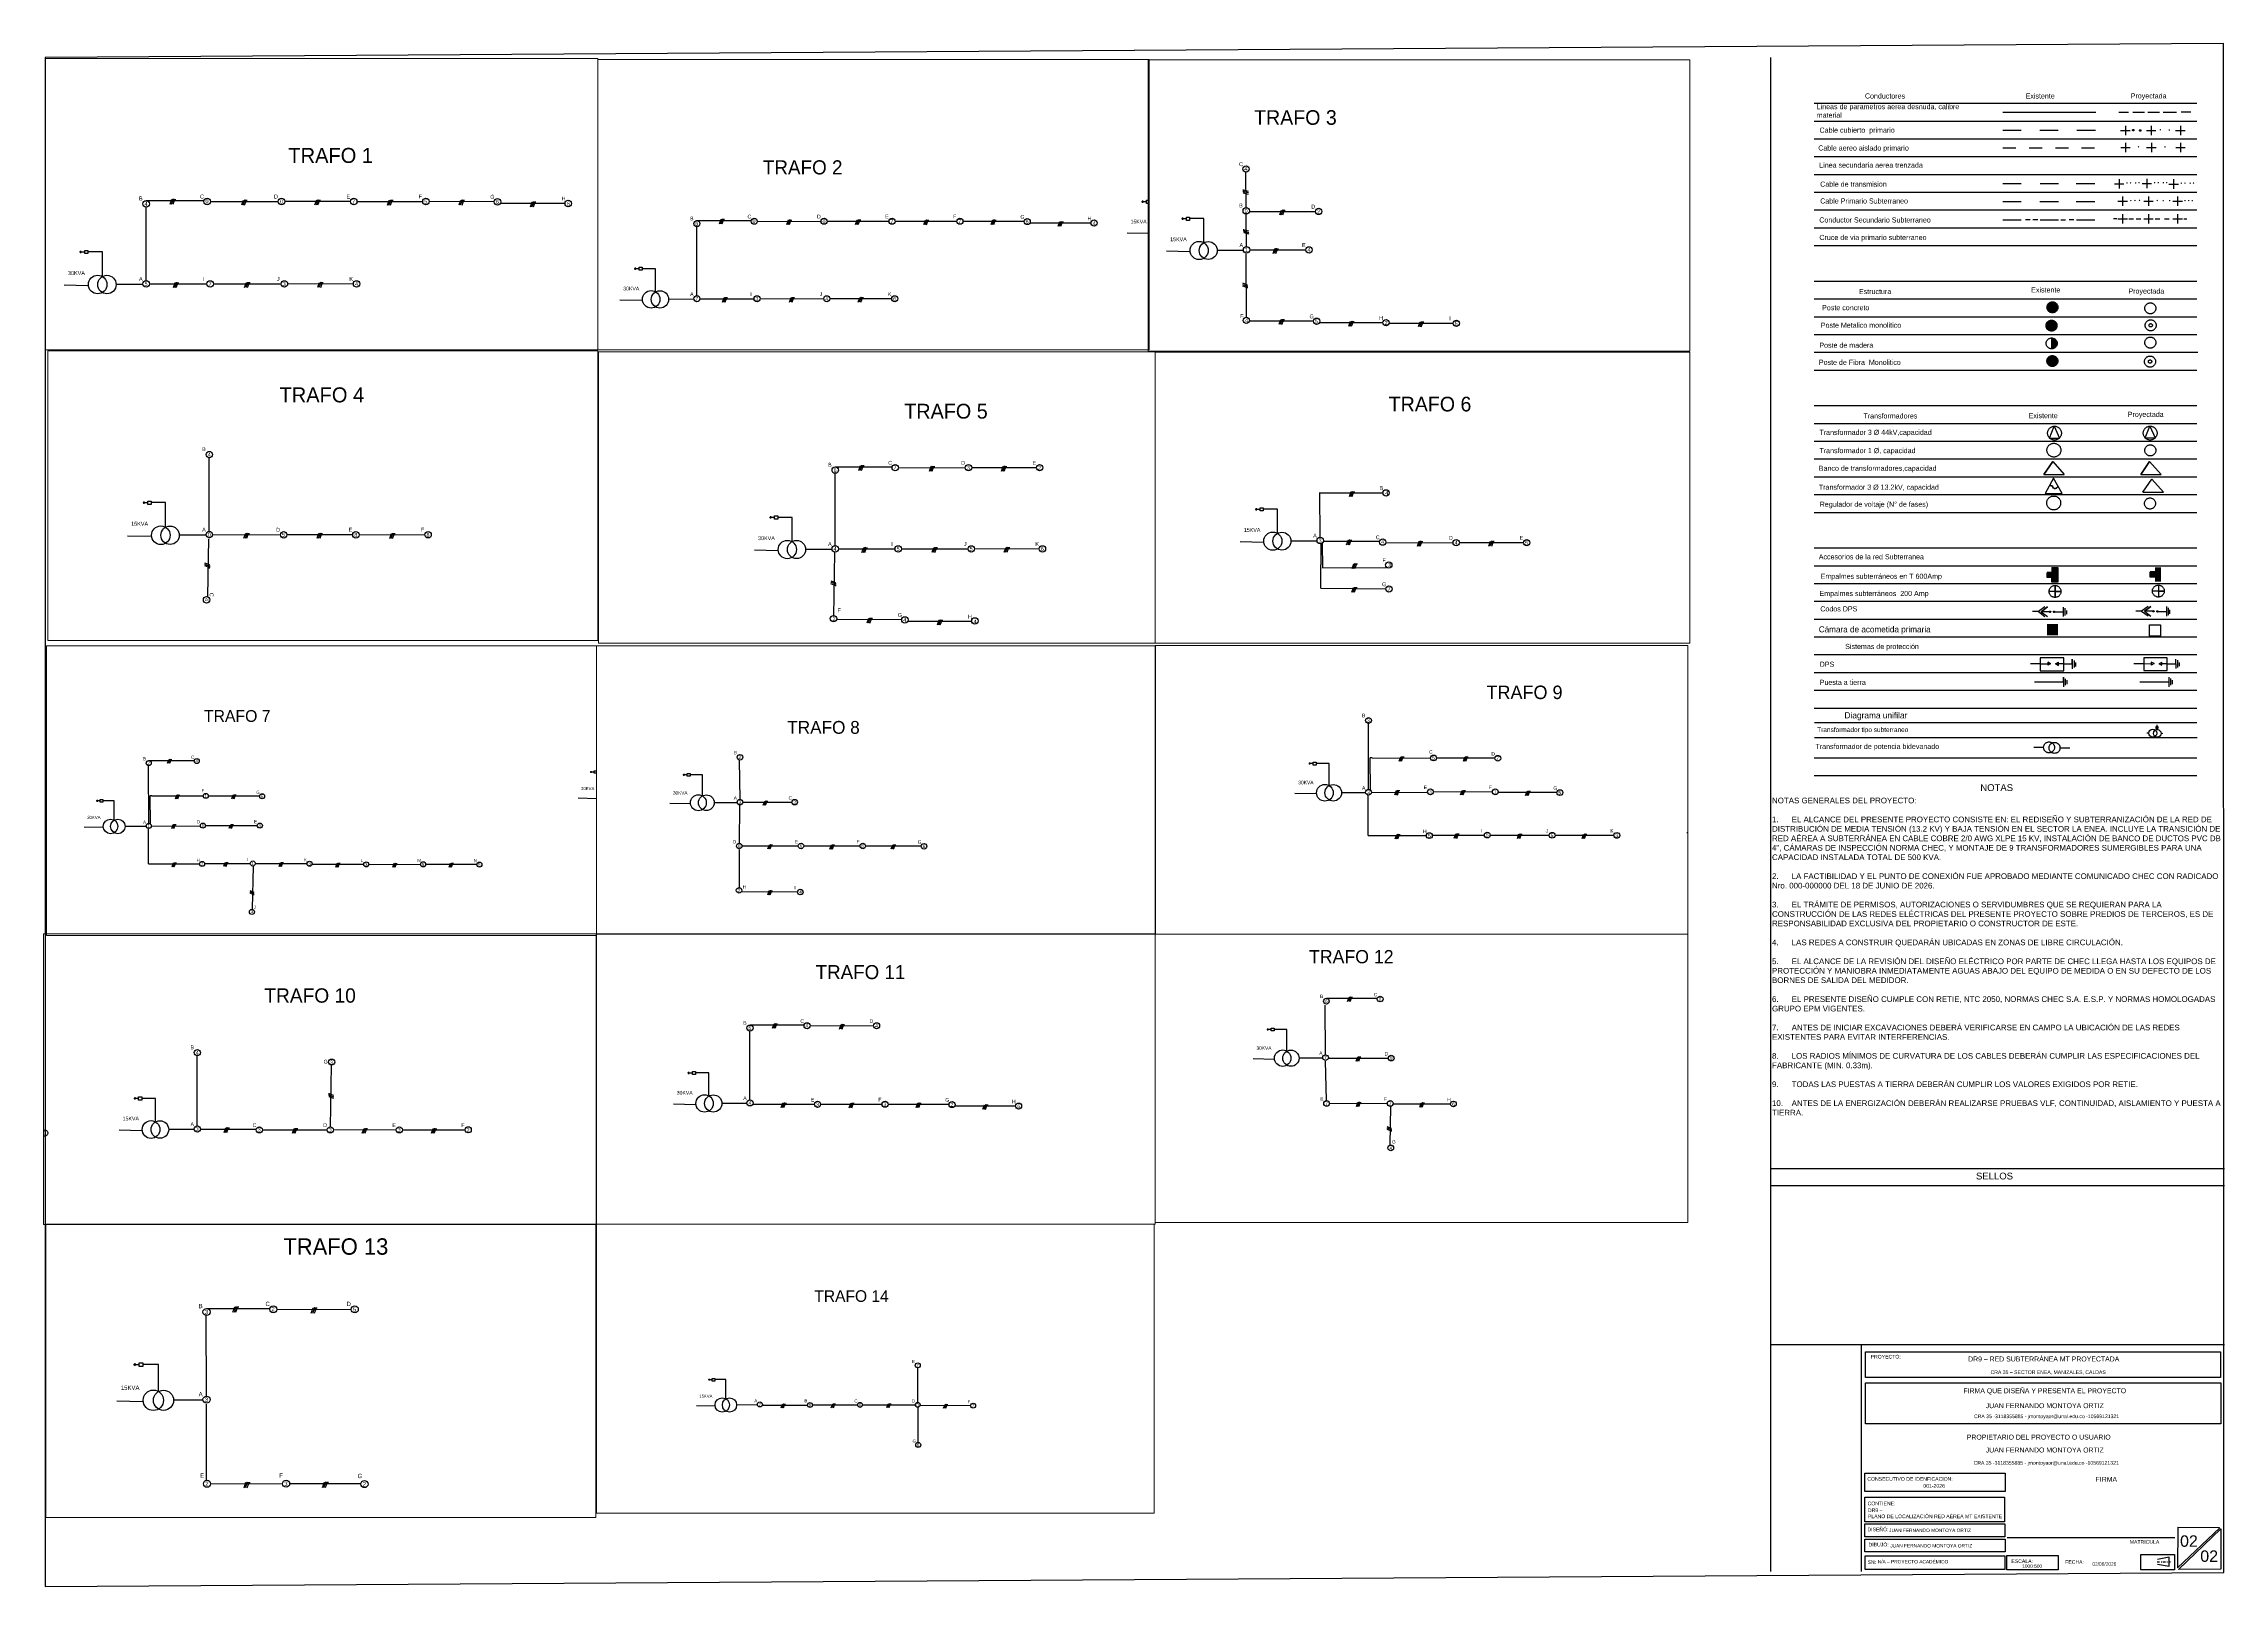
# Paper-space layout 'Unifilar de los tramos' of a CAD drawing. Header units: millimetres. Extents: x 18 to 979, y 6 to 686.
# The model-space entities are those that its viewports show. They can reach past a viewport. Long polylines and large blocks are cut down to what shows.
import ezdxf

# ---------------------------------------------------------------- set-up
doc = ezdxf.new("R2010")
doc.units = ezdxf.units.MM
doc.linetypes.add('DIVIDE', pattern=[31.75, 12.7, -6.35, 0, -6.35, 0, -6.35])
for name, color, linetype in [('Cotas_RED', 36, 'Continuous'), ('ExistentesConductores', 4, 'DIVIDE'), ('ProyectadaConductores', 1, 'DIVIDE'), ('RED BT', 255, 'Continuous'), ('Red MT', 255, 'Continuous')]:
    doc.layers.add(name, color=color, linetype=linetype)

# ---------------------------------------------------------------- blocks, each defined once
blk = doc.blocks.new('monofasico')
at = {"layer": 'RED BT', "color": 18, "ltscale": 0.15, "true_color": 0x000000}
blk.add_lwpolyline([(5450.14, 3489.83), (5450.48, 3490.77)], dxfattribs=at)
at = {"layer": 'RED BT', "color": 9, "ltscale": 0.15, "true_color": 0xc7c8ca}
blk.add_lwpolyline([(5450.41, 3489.84), (5450.69, 3490.61)], dxfattribs=at)
at = {"layer": 'RED BT', "color": 3, "ltscale": 0.15}
for points in [[(5450.69, 3489.82), (5451.04, 3490.76)], [(5450.89, 3490.76), (5451.19, 3490.75)]]:
    blk.add_lwpolyline(points, dxfattribs=at)
at = {"layer": 'RED BT', "color": 9, "ltscale": 0.15, "true_color": 0xc7c8ca}
blk.add_circle((5450.71, 3490.69), 0.0973, dxfattribs=at)

msp = doc.modelspace()

# ---------------------------------------------------------------- linework, layer by layer
for p, q in [((39361.162, 37965.125), (39360.294, 38070.064)), ((40908.506, 37825.266), (40908.205, 38037.165)), ((39362.002, 37849.438), (39361.794, 37946.129)), ((39371.13, 37953.29), (39565.596, 37953.941)), ((37805.5, 37874.829), (37971.23, 37874.842)), ((36216.963, 37625.558), (36216.662, 37837.457)), ((36217.38, 37856.513), (36383.11, 37856.526)), ((36403, 37853.696), (36597.466, 37854.347)), ((36617.76, 37854.753), (36805.172, 37854.432)), ((36827.222, 37854.281), (37014.634, 37853.961)), ((37033.866, 37854.618), (37221.278, 37854.298)), ((37239.787, 37849.27), (37427.199, 37848.95)), ((37805.083, 37643.874), (37804.782, 37855.773)), ((37991.12, 37872.012), (38185.586, 37872.663)), ((38205.88, 37873.069), (38393.292, 37872.748)), ((38415.342, 37872.598), (38602.754, 37872.277)), ((38621.986, 37872.935), (38809.398, 37872.614)), ((38827.908, 37867.586), (39015.32, 37867.266)), ((39126.138, 37836.795), (39194.585, 37835.323)), ((39275.97, 37838.954), (39352.834, 37839.409)), ((39360.324, 37828.739), (39361.66, 37641.331)), ((39372.084, 37839.916), (39537.814, 37839.929)), ((40672.256, 37812.548), (40740.703, 37811.076)), ((40822.088, 37814.707), (40898.952, 37815.162)), ((40906.607, 37803.222), (40903.577, 37637.52)), ((40918.508, 37815.023), (41112.974, 37815.674)), ((41133.268, 37816.08), (41320.68, 37815.759)), ((41342.73, 37815.609), (41530.142, 37815.288)), ((35980.713, 37612.84), (36049.16, 37611.368)), ((36130.546, 37614.999), (36207.409, 37615.454)), ((36226.659, 37615.961), (36392.389, 37615.974)), ((36411.254, 37615.765), (36605.72, 37616.416)), ((36626.015, 37616.821), (36813.427, 37616.501)), ((37568.833, 37631.157), (37637.28, 37629.685)), ((37718.666, 37633.315), (37795.53, 37633.77)), ((37814.779, 37634.277), (37980.509, 37634.29)), ((37999.374, 37634.081), (38193.841, 37634.732)), ((38214.135, 37635.137), (38401.547, 37634.817)), ((39372.411, 37630.567), (39559.823, 37630.247)), ((39578.332, 37625.219), (39765.744, 37624.898)), ((39784.407, 37623.731), (39971.819, 37623.41)), ((36585.633, 36985.553), (36585.332, 37197.452)), ((36586.049, 37216.508), (36751.78, 37216.521)), ((36771.669, 37213.691), (36966.136, 37214.342)), ((36986.43, 37214.747), (37173.842, 37214.427)), ((39173.683, 37188.174), (39339.414, 37188.187)), ((40985.81, 37062.896), (40984.367, 37195.802)), ((37762.016, 37000.045), (37761.256, 37132.688)), ((37761.807, 37131.653), (37949.219, 37131.332)), ((39173.267, 36957.219), (39172.966, 37169.118)), ((39185.09, 37057.989), (39179.287, 37058.027)), ((39179.757, 36954.745), (39179.295, 37058.027)), ((39185.077, 37057.999), (39372.489, 37057.679)), ((39391.722, 37058.336), (39579.134, 37058.016)), ((40748.731, 37050.401), (40817.178, 37048.929)), ((40898.563, 37052.56), (40975.427, 37053.014)), ((40984.147, 36915.115), (40984.869, 37043.699)), ((40994.677, 37053.522), (41160.407, 37053.535)), ((36349.383, 36972.835), (36417.83, 36971.363)), ((36499.215, 36974.994), (36576.079, 36975.449)), ((36584.081, 36965.203), (36581.226, 36777.813)), ((36595.329, 36975.956), (36761.059, 36975.969)), ((36779.924, 36975.76), (36974.39, 36976.41)), ((36994.684, 36976.816), (37182.096, 36976.496)), ((37525.766, 36987.327), (37594.212, 36985.855)), ((37675.598, 36989.486), (37752.462, 36989.941)), ((37763.68, 36979.667), (37764.502, 36918.298)), ((37768.464, 36982.523), (37769.211, 36910.162)), ((37771.34, 36988.37), (37937.07, 36988.383)), ((37959.498, 36983.913), (38153.965, 36984.564)), ((38174.259, 36984.97), (38361.671, 36984.649)), ((37764.033, 36849.977), (37764.493, 36918.85)), ((37769.211, 36910.162), (37958.597, 36911.121)), ((38937.017, 36944.501), (39005.463, 36943.029)), ((39086.849, 36946.66), (39163.713, 36947.115)), ((39172.716, 36808.672), (39172.716, 36937.198)), ((39183.462, 36947.282), (39362.168, 36948.048)), ((39382.462, 36949.717), (39569.874, 36949.397)), ((40992.882, 36906.528), (41180.294, 36906.208)), ((41202.343, 36906.057), (41389.755, 36905.737)), ((41408.988, 36906.394), (41596.4, 36906.074)), ((37764.012, 36849.977), (37956.034, 36847.974)), ((40983.641, 36765.587), (40984.363, 36894.17)), ((39172.323, 36808.706), (39359.735, 36808.386)), ((39380.059, 36809.83), (39545.789, 36809.843)), ((39556.311, 36800.178), (39553.313, 36643.097)), ((39565.36, 36809.971), (39752.772, 36809.65)), ((39773.287, 36807.56), (39960.699, 36807.24)), ((39982.748, 36807.089), (40170.16, 36806.769)), ((40189.393, 36807.426), (40376.805, 36807.106)), ((36592.762, 36769.568), (36780.174, 36769.247)), ((36798.683, 36764.22), (36986.095, 36763.899)), ((40992.595, 36751.773), (41180.007, 36751.452)), ((36487.238, 36212.187), (36486.937, 36424.086)), ((39212.632, 36335.553), (39378.362, 36335.566)), ((39398.252, 36332.736), (39592.718, 36333.387)), ((41001.592, 36194.282), (41000.913, 36356.195)), ((41004.728, 36379.042), (41170.458, 36379.055)), ((36499.061, 36312.957), (36493.258, 36312.996)), ((36493.728, 36209.713), (36493.266, 36312.996)), ((36499.048, 36312.967), (36686.46, 36312.647)), ((36705.693, 36313.304), (36893.105, 36312.984)), ((37746.993, 36085.885), (37746.692, 36297.784)), ((38150.245, 36082.043), (38153.296, 36269.431)), ((39212.215, 36104.598), (39211.914, 36316.497)), ((36250.988, 36199.469), (36319.434, 36197.997)), ((36400.82, 36201.628), (36477.684, 36202.083)), ((36486.687, 36063.64), (36486.687, 36192.166)), ((36497.433, 36202.25), (36676.139, 36203.016)), ((36696.433, 36204.686), (36883.845, 36204.365)), ((36905.242, 36202.791), (37092.654, 36202.47)), ((40765.342, 36181.565), (40833.789, 36180.093)), ((40915.175, 36183.724), (40992.039, 36184.178)), ((41004.542, 36045.276), (41002.037, 36172.898)), ((41011.78, 36182.819), (41206.246, 36183.47)), ((39125.798, 36094.039), (39202.662, 36094.494)), ((36486.294, 36063.675), (36673.706, 36063.354)), ((36694.03, 36064.798), (36859.76, 36064.811)), ((36879.331, 36064.939), (37066.743, 36064.618)), ((37087.119, 36064.751), (37274.531, 36064.43)), ((37510.743, 36073.167), (37579.19, 36071.695)), ((37660.576, 36075.326), (37737.44, 36075.781)), ((37758.994, 36076.075), (37924.724, 36076.088)), ((37944.614, 36073.258), (38139.08, 36073.909)), ((38159.375, 36074.315), (38346.786, 36073.994)), ((38368.836, 36073.844), (38556.248, 36073.523)), ((38975.965, 36091.881), (39044.412, 36090.409)), ((39222.295, 36091.36), (39409.707, 36091.039)), ((39431.756, 36090.888), (39619.168, 36090.568)), ((39638.401, 36091.225), (39825.813, 36090.905)), ((39844.322, 36085.877), (40031.734, 36085.557)), ((41016.163, 36035.216), (41203.575, 36034.895)), ((41213.917, 36025.469), (41212.645, 35898.202)), ((41223.362, 36033.753), (41410.774, 36033.432)), ((36349.811, 35086.316), (36349.51, 35298.215)), ((36350.227, 35317.27), (36515.958, 35317.284)), ((36535.847, 35314.453), (36730.314, 35315.104)), ((39167.27, 35155.543), (39167.27, 35284.069)), ((38343.586, 35144.964), (38412.033, 35143.492)), ((38493.418, 35147.123), (38570.282, 35147.578)), ((38589.972, 35145.944), (38755.703, 35145.957)), ((38776.578, 35146.592), (38942.308, 35146.605)), ((38962.131, 35146.501), (39156.598, 35147.152)), ((39168.403, 35007.159), (39168.403, 35135.685)), ((39176.919, 35145.173), (39364.331, 35144.852)), ((36113.561, 35073.598), (36182.008, 35072.126)), ((36263.393, 35075.757), (36340.257, 35076.211)), ((36350.276, 34864.426), (36349.995, 35065.107)), ((36362.269, 34855.283), (36549.681, 34854.962)), ((36568.913, 34855.62), (36756.325, 34855.299))]:
    msp.add_line(p, q)
at = {"ltscale": 0.15}
for p, q in [((39171.282, 37933.139), (39171.282, 37931.329)), ((39172.262, 37934.384), (39172.262, 37930.232)), ((39173.236, 37935.561), (39173.236, 37928.823)), ((39185.017, 37932.005), (39173.236, 37932.005)), ((40717.4, 37908.892), (40717.4, 37907.082)), ((40718.38, 37910.138), (40718.38, 37905.985)), ((40719.354, 37911.314), (40719.354, 37904.576)), ((40731.134, 37907.758), (40719.354, 37907.758)), ((36025.858, 37709.184), (36025.858, 37707.374)), ((36026.837, 37710.43), (36026.837, 37706.277)), ((36027.811, 37711.606), (36027.811, 37704.868)), ((36039.592, 37708.051), (36027.811, 37708.051)), ((37613.978, 37727.5), (37613.978, 37725.691)), ((37614.957, 37728.746), (37614.957, 37724.593)), ((37615.931, 37729.922), (37615.931, 37723.184)), ((37627.712, 37726.367), (37615.931, 37726.367)), ((40793.875, 37146.744), (40793.875, 37144.935)), ((40794.855, 37147.99), (40794.855, 37143.837)), ((40795.829, 37149.167), (40795.829, 37142.429)), ((40807.61, 37145.611), (40795.829, 37145.611)), ((36394.527, 37069.179), (36394.527, 37067.369)), ((36395.507, 37070.425), (36395.507, 37066.272)), ((36396.481, 37071.601), (36396.481, 37064.863)), ((37570.91, 37083.671), (37570.91, 37081.861)), ((37571.89, 37084.917), (37571.89, 37080.764)), ((37572.864, 37086.093), (37572.864, 37079.355)), ((37584.644, 37082.538), (37572.864, 37082.538)), ((36408.262, 37068.046), (36396.481, 37068.046)), ((38982.161, 37040.845), (38982.161, 37039.035)), ((38983.141, 37042.09), (38983.141, 37037.938)), ((38984.115, 37043.267), (38984.115, 37036.529)), ((38995.895, 37039.711), (38984.115, 37039.711)), ((36296.132, 36295.813), (36296.132, 36294.003)), ((36297.112, 36297.059), (36297.112, 36292.906)), ((36298.086, 36298.235), (36298.086, 36291.497)), ((36309.866, 36294.679), (36298.086, 36294.679)), ((40810.487, 36277.908), (40810.487, 36276.099)), ((40811.466, 36279.154), (40811.466, 36275.001)), ((40812.44, 36280.33), (40812.44, 36273.592)), ((40824.221, 36276.775), (40812.44, 36276.775)), ((37555.888, 36169.511), (37555.888, 36167.701)), ((37556.867, 36170.757), (37556.867, 36166.604)), ((37557.841, 36171.933), (37557.841, 36165.195)), ((37569.622, 36168.378), (37557.841, 36168.378)), ((39021.11, 36188.224), (39021.11, 36186.415)), ((39022.09, 36189.47), (39022.09, 36185.317)), ((39023.064, 36190.646), (39023.064, 36183.908)), ((39034.844, 36187.091), (39023.064, 36187.091)), ((38388.73, 35241.308), (38388.73, 35239.498)), ((38389.71, 35242.554), (38389.71, 35238.401)), ((38390.684, 35243.73), (38390.684, 35236.992)), ((38402.464, 35240.174), (38390.684, 35240.174)), ((36158.705, 35169.941), (36158.705, 35168.132)), ((36159.685, 35171.187), (36159.685, 35167.034)), ((36160.659, 35172.363), (36160.659, 35165.625)), ((36172.44, 35168.808), (36160.659, 35168.808))]:
    msp.add_line(p, q, dxfattribs=at)
for points in [[(39194.378, 37927.311), (39185.017, 37927.311), (39185.017, 37936.7), (39194.378, 37936.7)], [(40740.496, 37903.064), (40731.134, 37903.064), (40731.134, 37912.453), (40740.496, 37912.453)], [(36048.954, 37703.356), (36039.592, 37703.356), (36039.592, 37712.745), (36048.954, 37712.745)], [(37637.074, 37721.672), (37627.712, 37721.672), (37627.712, 37731.061), (37637.074, 37731.061)], [(40816.971, 37140.917), (40807.61, 37140.917), (40807.61, 37150.306), (40816.971, 37150.306)], [(36417.623, 37063.351), (36408.262, 37063.351), (36408.262, 37072.74), (36417.623, 37072.74)], [(37594.006, 37077.843), (37584.644, 37077.843), (37584.644, 37087.232), (37594.006, 37087.232)], [(39005.257, 37035.017), (38995.895, 37035.017), (38995.895, 37044.406), (39005.257, 37044.406)], [(36319.228, 36289.985), (36309.866, 36289.985), (36309.866, 36299.374), (36319.228, 36299.374)], [(40833.583, 36272.08), (40824.221, 36272.08), (40824.221, 36281.469), (40833.583, 36281.469)], [(37578.984, 36163.683), (37569.622, 36163.683), (37569.622, 36173.072), (37578.984, 36173.072)], [(39044.206, 36182.396), (39034.844, 36182.396), (39034.844, 36191.785), (39044.206, 36191.785)], [(38411.826, 35235.48), (38402.464, 35235.48), (38402.464, 35244.869), (38411.826, 35244.869)], [(36181.801, 35164.114), (36172.44, 35164.114), (36172.44, 35173.502), (36181.801, 35173.502)]]:
    msp.add_lwpolyline(points, close=True, dxfattribs=at)
for points in [[(39236.097, 37861.21), (39236.097, 37932.391), (39194.378, 37932.391)], [(40782.215, 37836.963), (40782.215, 37908.144), (40740.496, 37908.144)], [(36090.672, 37637.255), (36090.672, 37708.436), (36048.954, 37708.436)], [(37678.792, 37655.572), (37678.792, 37726.753), (37637.074, 37726.753)], [(40858.69, 37074.816), (40858.69, 37145.997), (40816.971, 37145.997)], [(37635.725, 37011.742), (37635.725, 37082.923), (37594.006, 37082.923)], [(36459.342, 36997.25), (36459.342, 37068.431), (36417.623, 37068.431)], [(39046.976, 36968.916), (39046.976, 37040.097), (39005.257, 37040.097)], [(36360.947, 36223.884), (36360.947, 36295.065), (36319.228, 36295.065)], [(40875.301, 36205.98), (40875.301, 36277.161), (40833.583, 36277.161)], [(37620.702, 36097.582), (37620.702, 36168.763), (37578.984, 36168.763)], [(39085.924, 36116.296), (39085.924, 36187.477), (39044.206, 36187.477)], [(38453.545, 35169.379), (38453.545, 35240.56), (38411.826, 35240.56)], [(36223.52, 35098.013), (36223.52, 35169.194), (36181.801, 35169.194)]]:
    msp.add_lwpolyline(points, dxfattribs=at)
for centre in [(39361.133, 38078.996), (37981.29, 37872.233), (38404.372, 37872.237), (38612.752, 37872.342), (38819.347, 37871.4), (39024.538, 37866.982), (36393.17, 37853.917), (36816.252, 37853.921), (37024.632, 37854.026), (37231.227, 37853.084), (37435.563, 37848.219), (39547.373, 37839.944), (41331.76, 37815.248), (41540.14, 37815.353), (36401.948, 37615.99), (36824.507, 37615.99), (37990.068, 37634.306), (38412.627, 37634.306), (39361.813, 37631.334), (39569.772, 37629.032), (39774.963, 37624.615), (39982.899, 37622.899), (40900.784, 37627.509), (36761.84, 37213.912), (37184.922, 37213.916), (39349.474, 37185.578), (37956.963, 37131.397), (39382.488, 37057.744), (39589.082, 37056.801), (41169.966, 37053.55), (36770.618, 36975.985), (37193.176, 36975.985), (37947.13, 36985.774), (38372.751, 36984.138), (39580.954, 36948.886), (37965.054, 36918.168), (41191.374, 36905.697), (41399.754, 36905.802), (41606.348, 36904.86), (37965.387, 36847.06), (39368.954, 36808.102), (39555.348, 36809.859), (39763.852, 36809.139), (39971.779, 36806.729), (40180.159, 36806.833), (40386.753, 36805.891), (36580.9, 36771.719), (36790.122, 36768.033), (36995.225, 36764.987), (41188.996, 36750.173), (41180.519, 36376.445), (36696.459, 36312.712), (39388.422, 36332.957), (36903.053, 36311.77), (38153.246, 36278.371), (36894.925, 36203.854), (37102.603, 36201.256), (39420.787, 36090.528), (39629.167, 36090.633), (39835.761, 36089.691), (40040.953, 36085.273), (36682.925, 36063.07), (36869.319, 36064.827), (37077.823, 36064.108), (37285.611, 36063.92), (37934.784, 36073.479), (38357.866, 36073.483), (38566.247, 36073.588), (41005.194, 36034.856), (41213.574, 36034.96), (41419.993, 36033.148), (41215.228, 35889.299), (36526.018, 35314.674), (39167.211, 35293.792), (38952.302, 35146.722), (39373.417, 35143.695), (39168.915, 34997.599), (36351.299, 34854.923), (36559.679, 34855.027), (36766.274, 34854.085)]:
    msp.add_circle(centre, 9.312, dxfattribs=at)
at = {"color": 4, "ltscale": 0.15}
for centre, radius in [((39222.45, 37838.117), 26.824), ((39249.274, 37838.117), 26.588), ((40768.568, 37813.87), 26.824), ((40795.392, 37813.87), 26.588), ((37665.145, 37632.479), 26.824), ((37691.969, 37632.479), 26.588), ((36077.025, 37614.162), 26.824), ((36103.849, 37614.162), 26.588), ((40845.043, 37051.723), 26.824), ((40871.867, 37051.723), 26.588), ((37622.078, 36988.649), 26.824), ((37648.902, 36988.649), 26.588), ((36445.695, 36974.157), 26.824), ((36472.519, 36974.157), 26.588), ((39033.329, 36945.823), 26.824), ((39060.153, 36945.823), 26.588), ((36347.3, 36200.791), 26.824), ((36374.124, 36200.791), 26.588), ((40861.654, 36182.887), 26.824), ((40888.478, 36182.887), 26.588), ((37607.055, 36074.489), 26.824), ((37633.879, 36074.489), 26.588), ((39072.278, 36093.203), 26.824), ((39099.101, 36093.203), 26.588), ((38439.898, 35146.286), 26.824), ((38466.722, 35146.286), 26.588), ((36209.873, 35074.92), 26.824), ((36236.697, 35074.92), 26.588)]:
    msp.add_circle(centre, radius, dxfattribs=at)
at = {"layer": 'Red MT', "color": 30, "true_color": 0xf26722}
for centre in [(40908.718, 38046.641), (39361.597, 37955.426), (39575.931, 37953.515), (37805.295, 37865.249), (38195.921, 37872.237), (36217.175, 37846.933), (36607.801, 37853.921), (39362.6, 37839.944), (40908.718, 37815.698), (41123.309, 37815.248), (36217.175, 37615.99), (36616.055, 37615.99), (37805.295, 37634.306), (38204.175, 37634.306), (36585.845, 37206.928), (36976.471, 37213.916), (39173.479, 37178.594), (40985.353, 37205.229), (40985.193, 37053.55), (36585.845, 36975.985), (36984.725, 36975.985), (37762.228, 36990.477), (38164.299, 36984.138), (39173.479, 36947.65), (39372.502, 36948.886), (40982.922, 36905.697), (40982.417, 36756.169), (39552.249, 36632.323), (36487.45, 36433.562), (39212.427, 36325.973), (39603.053, 36332.961), (41004.524, 36369.462), (37747.205, 36307.26), (36487.45, 36202.619), (36686.473, 36203.854), (41001.804, 36184.714), (41216.581, 36183.045), (39212.427, 36095.03), (37747.205, 36076.317), (38149.415, 36073.483), (36350.023, 35307.69), (36740.649, 35314.678), (38580.048, 35148.114), (38766.356, 35146.187), (39166.932, 35146.726), (36350.023, 35076.747)]:
    msp.add_circle(centre, 9.312, dxfattribs=at)

# ---------------------------------------------------------------- block references
at = {"layer": 'RED BT', "color": 6}
for p, xscale, yscale, zscale, rotation in [((100482.47, -38251.904), 15.10011322645952, 15.10011322645952, 15.10011322645952, 96.0774365697747), ((100483.829, -38369.425), 15.10011322645952, 15.10011322645952, 15.10011322645952, 96.0774365697747), ((-14071.985, 119570.643), 15.10011322645952, 15.10011322645952, 15.10011322645952, 270.5065664711711), ((-10281.892, 120985.795), 15.10011322645952, 15.10011322645952, 15.10011322645952, 268.9479733753801), ((-14334.487, 120299.228), 15.10011322645953, 15.10011322645953, 15.10011322645953, 268.7626129221902), ((-11232.165, 120206.487), 15.10011322645953, 15.10011322645953, 15.10011322645953, 268.6728629279016), ((92092.787, -45324.084), 15.10011322645952, 15.10011322645952, 15.10011322645952, 90.86492508326772), ((-10822.876, 118682.821), 15.10011322645952, 15.10011322645952, 15.10011322645952, 269.5338262639123)]:
    msp.add_blockref('monofasico', p, dxfattribs=dict(at, xscale=xscale, yscale=yscale, zscale=zscale, rotation=rotation))
at = {"layer": 'RED BT', "color": 6, "xscale": 15.10011322645952, "yscale": 15.10011322645952, "zscale": 15.10011322645952}
for p in [(-42836.503, -14753.322), (-44423.215, -14832.298), (-44216.513, -14834.6), (-44005.232, -14834.46), (-43795.77, -14834.931), (-43589.126, -14834.594), (-46011.336, -14850.614), (-45804.633, -14852.916), (-45593.352, -14852.776), (-45383.891, -14853.247), (-45177.246, -14852.911), (-44971.325, -14858.259), (-43383.205, -14839.942), (-42856.632, -14867.212), (-41289.125, -14891.589), (-41077.844, -14891.449), (-40868.382, -14891.92), (-46002.056, -15091.167), (-45796.378, -15090.848), (-45585.098, -15090.708), (-44413.936, -15072.85), (-44208.258, -15072.531), (-43996.977, -15072.391), (-42838.701, -15076.962), (-42632.78, -15082.31), (-42426.705, -15083.798), (-45642.666, -15490.62), (-45435.963, -15492.921), (-45224.682, -15492.781), (-43055.032, -15518.954), (-44449.305, -15575.876), (-43026.035, -15649.53), (-42819.39, -15649.193), (-41234.039, -15653.606), (-45633.387, -15731.172), (-45427.709, -15730.853), (-45216.428, -15730.713), (-44457.376, -15718.758), (-44248.134, -15722.699), (-44036.853, -15722.559), (-44441.214, -15789.105), (-43039.931, -15757.951), (-42828.65, -15757.811), (-41218.23, -15801), (-41008.769, -15801.471), (-40802.124, -15801.135), (-44442.49, -15859.234), (-43038.789, -15898.822), (-42848.657, -15897.298), (-42645.752, -15897.558), (-42437.825, -15899.969), (-42228.364, -15900.44), (-42021.719, -15900.103), (-45618.35, -15937.961), (-45412.429, -15943.309), (-41218.517, -15955.756), (-41223.987, -16328.086), (-43016.083, -16371.574), (-42809.381, -16373.876), (-45712.064, -16394.561), (-45505.419, -16394.225), (-45725.96, -16502.983), (-45514.679, -16502.843), (-45305.87, -16504.738), (-41195.853, -16523.793), (-42988.817, -16616.169), (-42779.356, -16616.64), (-42572.711, -16616.303), (-45724.818, -16643.854), (-45534.686, -16642.33), (-45331.781, -16642.59), (-45123.993, -16642.778), (-44469.721, -16631.052), (-44263.019, -16633.354), (-44051.738, -16633.214), (-43842.276, -16633.685), (-42366.79, -16621.652), (-41194.949, -16672.313), (-40987.75, -16673.776), (-45878.488, -17389.857), (-45671.785, -17392.159), (-43638.743, -17561.184), (-43452.137, -17560.536), (-43245.501, -17560.112), (-43034.193, -17562.356), (-45848.843, -17852.246), (-45642.199, -17851.909)]:
    msp.add_blockref('monofasico', p, dxfattribs=at)

# ---------------------------------------------------------------- texts
at = {"ltscale": 0.15, "attachment_point": 1}
for s, width, gutter_width, heights, insert, char_height in [('TRAFO 3', 915.19314, 216.492, [0], (39384.894, 38253.111), 43.2983), ('TRAFO 4', 915.19314, 216.492, [0], (41111.173, 38240.865), 43.2983), ('TRAFO 2', 915.19314, 216.492, [0], (38007.751, 38059.473), 43.2983), ('C', 12.05698, 57.19, [0], (39340.499, 38099.058), 11.438), ('4', 15.04387, 57.19, [0], (39356.17, 38085.399), 11.438), ('B', 12.05698, 57.19, [0], (40887.911, 38068.129), 11.438), ('4', 15.04387, 57.19, [0], (40904.004, 38052.117), 11.438), ('TRAFO 1', 915.19314, 216.492, [0], (36627.523, 38008.573), 43.2983), ('B', 12.05698, 57.19, [0], (39340.791, 37976.913), 11.438), ('0', 15.04387, 57.19, [0], (39356.883, 37960.902), 11.438), ('D', 12.05698, 57.19, [0], (39554.235, 37973.576), 11.438), ('2', 15.04387, 57.19, [0], (39571.217, 37958.991), 11.438), ('C', 12.05698, 57.19, [0], (36372.537, 37873.978), 11.438), ('D', 12.05698, 57.19, [0], (36586.104, 37873.982), 11.438), ('E', 12.05698, 57.19, [0], (36795.346, 37873.982), 11.438), ('F', 12.05698, 57.19, [0], (37003.726, 37874.087), 11.438), ('B', 12.05698, 57.19, [0], (37784.489, 37886.737), 11.438), ('C', 12.05698, 57.19, [0], (37960.657, 37892.294), 11.438), ('0', 15.04387, 57.19, [0], (37976.328, 37878.636), 11.438), ('D', 12.05698, 57.19, [0], (38174.224, 37892.299), 11.438), ('0', 15.04387, 57.19, [0], (38191.207, 37877.713), 11.438), ('E', 12.05698, 57.19, [0], (38383.466, 37892.299), 11.438), ('7', 15.04387, 57.19, [0], (38399.658, 37877.713), 11.438), ('F', 12.05698, 57.19, [0], (38591.846, 37892.403), 11.438), ('7', 15.04387, 57.19, [0], (38608.038, 37877.818), 11.438), ('G', 12.05698, 57.19, [0], (38798.441, 37891.461), 11.438), ('6', 15.04387, 57.19, [0], (38814.633, 37876.876), 11.438), ('H', 12.05698, 57.19, [0], (39004.337, 37886.649), 11.438), ('15KVA', 17.93472, 57.19, [0], (39136.675, 37877.073), 11.4379), ('B', 12.05698, 57.19, [0], (36196.369, 37868.421), 11.438), ('4', 15.04387, 57.19, [0], (36212.461, 37852.409), 11.438), ('0', 15.04387, 57.19, [0], (36388.207, 37860.32), 11.438), ('0', 15.04387, 57.19, [0], (36603.087, 37859.397), 11.438), ('7', 15.04387, 57.19, [0], (36811.538, 37859.397), 11.438), ('5', 15.04387, 57.19, [0], (37019.918, 37859.502), 11.438), ('G', 12.05698, 57.19, [0], (37210.32, 37873.145), 11.438), ('6', 15.04387, 57.19, [0], (37226.513, 37858.56), 11.438), ('H', 12.05698, 57.19, [0], (37416.216, 37868.333), 11.438), ('6', 15.04387, 57.19, [0], (37431.553, 37853.301), 11.438), ('6', 15.04387, 57.19, [0], (37800.581, 37870.725), 11.438), ('4', 15.04387, 57.19, [0], (39020.529, 37872.064), 11.438), ('A', 12.05698, 57.19, [0], (39341.793, 37860.006), 11.438), ('1', 15.04387, 57.19, [0], (39357.886, 37845.42), 11.438), ('E', 12.05698, 57.19, [0], (39526.74, 37860.006), 11.438), ('4', 15.04387, 57.19, [0], (39542.659, 37845.42), 11.438), ('15KVA', 17.93472, 57.19, [0], (40682.793, 37852.826), 11.4379), ('A', 12.05698, 57.19, [0], (40887.911, 37835.759), 11.438), ('0', 15.04387, 57.19, [0], (40904.004, 37821.173), 11.438), ('D', 12.05698, 57.19, [0], (41101.612, 37835.31), 11.438), ('5', 15.04387, 57.19, [0], (41118.595, 37820.724), 11.438), ('E', 12.05698, 57.19, [0], (41310.854, 37835.31), 11.438), ('8', 15.04387, 57.19, [0], (41327.046, 37820.724), 11.438), ('F', 12.05698, 57.19, [0], (41519.234, 37835.414), 11.438), ('8', 15.04387, 57.19, [0], (41535.426, 37820.829), 11.438), ('30KVA', 17.93472, 57.19, [0], (35991.251, 37653.119), 11.4379), ('30KVA', 17.93472, 57.19, [0], (37579.371, 37671.435), 11.4379), ('A', 12.05698, 57.19, [0], (37784.489, 37654.367), 11.438), ('I', 12.05698, 57.19, [0], (37969.435, 37654.367), 11.438), ('J', 12.05698, 57.19, [0], (38182.479, 37654.367), 11.438), ('K', 12.05698, 57.19, [0], (38391.72, 37654.367), 11.438), ('G', 12.05698, 57.19, [0], (39548.865, 37649.094), 11.438), ('H', 12.05698, 57.19, [0], (39754.761, 37644.282), 11.438), ('A', 12.05698, 57.19, [0], (36196.369, 37636.051), 11.438), ('5', 15.04387, 57.19, [0], (36212.461, 37621.466), 11.438), ('I', 12.05698, 57.19, [0], (36381.315, 37636.051), 11.438), ('7', 15.04387, 57.19, [0], (36397.234, 37621.466), 11.438), ('J', 12.05698, 57.19, [0], (36594.359, 37636.051), 11.438), ('3', 15.04387, 57.19, [0], (36611.341, 37621.466), 11.438), ('K', 12.05698, 57.19, [0], (36803.6, 37636.051), 11.438), ('4', 15.04387, 57.19, [0], (36819.792, 37621.466), 11.438), ('7', 15.04387, 57.19, [0], (37800.581, 37639.782), 11.438), ('3', 15.04387, 57.19, [0], (37985.354, 37639.782), 11.438), ('4', 15.04387, 57.19, [0], (38199.461, 37639.782), 11.438), ('6', 15.04387, 57.19, [0], (38407.913, 37639.782), 11.438), ('5', 15.04387, 57.19, [0], (39565.058, 37634.508), 11.438), ('2', 15.04387, 57.19, [0], (39770.954, 37629.697), 11.438), ('I', 12.05698, 57.19, [0], (39961.992, 37642.961), 11.438), ('5', 15.04387, 57.19, [0], (39978.185, 37628.375), 11.438), ('TRAFO 6', 915.19314, 216.492, [0], (37964.683, 37415.644), 43.2983), ('TRAFO 5', 915.19314, 216.492, [0], (36788.301, 37401.152), 43.2983), ('TRAFO 7', 915.19314, 216.492, [0], (39375.934, 37372.818), 43.2983), ('TRAFO 8', 915.19314, 216.492, [0], (41145.007, 37327.655), 43.2983), ('B', 12.05698, 57.19, [0], (36565.038, 37228.416), 11.438), ('6', 15.04387, 57.19, [0], (36581.131, 37212.404), 11.438), ('C', 12.05698, 57.19, [0], (36741.207, 37233.973), 11.438), ('7', 15.04387, 57.19, [0], (36756.877, 37220.315), 11.438), ('D', 12.05698, 57.19, [0], (36954.774, 37233.977), 11.438), ('3', 15.04387, 57.19, [0], (36971.756, 37219.392), 11.438), ('E', 12.05698, 57.19, [0], (37164.016, 37233.977), 11.438), ('2', 15.04387, 57.19, [0], (37180.208, 37219.392), 11.438), ('B', 12.05698, 57.19, [0], (39152.672, 37200.081), 11.438), ('2', 15.04387, 57.19, [0], (39168.765, 37184.07), 11.438), ('C', 12.05698, 57.19, [0], (39328.84, 37205.639), 11.438), ('4', 15.04387, 57.19, [0], (39344.511, 37191.981), 11.438), ('B', 12.05698, 57.19, [0], (40964.546, 37226.717), 11.438), ('2', 15.04387, 57.19, [0], (40980.639, 37210.705), 11.438), ('B', 12.05698, 57.19, [0], (37938.311, 37151.458), 11.438), ('4', 15.04387, 57.19, [0], (37954.504, 37136.873), 11.438), ('F', 12.05698, 57.19, [0], (39367.823, 37082.798), 11.438), ('G', 12.05698, 57.19, [0], (39568.176, 37076.863), 11.438), ('30KVA', 17.93472, 57.19, [0], (40759.268, 37090.679), 11.4379), ('A', 12.05698, 57.19, [0], (40964.386, 37073.612), 11.438), ('C', 12.05698, 57.19, [0], (41149.333, 37073.612), 11.438), ('30KVA', 17.93472, 57.19, [0], (36359.92, 37013.114), 11.4379), ('15KVA', 17.93472, 57.19, [0], (37536.303, 37027.606), 11.4379), ('1', 15.04387, 57.19, [0], (39377.774, 37063.219), 11.438), ('6', 15.04387, 57.19, [0], (39584.368, 37062.277), 11.438), ('3', 15.04387, 57.19, [0], (40980.479, 37059.026), 11.438), ('3', 15.04387, 57.19, [0], (41165.252, 37059.026), 11.438), ('A', 12.05698, 57.19, [0], (36565.038, 36996.046), 11.438), ('4', 15.04387, 57.19, [0], (36581.131, 36981.461), 11.438), ('I', 12.05698, 57.19, [0], (36749.985, 36996.046), 11.438), ('5', 15.04387, 57.19, [0], (36765.904, 36981.461), 11.438), ('J', 12.05698, 57.19, [0], (36963.029, 36996.046), 11.438), ('5', 15.04387, 57.19, [0], (36980.011, 36981.461), 11.438), ('K', 12.05698, 57.19, [0], (37172.27, 36996.046), 11.438), ('6', 15.04387, 57.19, [0], (37188.462, 36981.461), 11.438), ('A', 12.05698, 57.19, [0], (37741.421, 37010.538), 11.438), ('3', 15.04387, 57.19, [0], (37757.514, 36995.953), 11.438), ('C', 12.05698, 57.19, [0], (37926.497, 37005.835), 11.438), ('4', 15.04387, 57.19, [2.202682480856311e-13], (37942.167, 36992.177), 11.438), ('D', 12.05698, 57.19, [0], (38142.603, 37004.199), 11.438), ('4', 15.04387, 57.19, [0], (38159.585, 36989.614), 11.438), ('E', 12.05698, 57.19, [0], (38351.844, 37004.199), 11.438), ('5', 15.04387, 57.19, [0], (38368.037, 36989.614), 11.438), ('30KVA', 17.93472, 57.19, [0], (38947.554, 36984.779), 11.4379), ('A', 12.05698, 57.19, [0], (39152.672, 36967.712), 11.438), ('D', 12.05698, 57.19, [0], (39350.806, 36968.947), 11.438), ('0', 15.04387, 57.19, [0], (39367.788, 36954.362), 11.438), ('E', 12.05698, 57.19, [0], (39560.047, 36968.947), 11.438), ('3', 15.04387, 57.19, [0], (39576.24, 36954.362), 11.438), ('F', 12.05698, 57.19, [0], (37946.402, 36938.23), 11.438), ('3', 15.04387, 57.19, [0], (37962.594, 36923.644), 11.438), ('1', 15.04387, 57.19, [0], (39168.765, 36953.126), 11.438), ('D', 12.05698, 57.19, [0], (40961.226, 36925.758), 11.438), ('0', 15.04387, 57.19, [0], (40978.208, 36911.173), 11.438), ('E', 12.05698, 57.19, [0], (41170.467, 36925.758), 11.438), ('6', 15.04387, 57.19, [0], (41186.66, 36911.173), 11.438), ('F', 12.05698, 57.19, [0], (41378.847, 36925.863), 11.438), ('6', 15.04387, 57.19, [0], (41395.04, 36911.278), 11.438), ('G', 12.05698, 57.19, [0], (41585.442, 36924.921), 11.438), ('6', 15.04387, 57.19, [0], (41601.634, 36910.335), 11.438), ('G', 12.05698, 57.19, [0], (37945.076, 36866.821), 11.438), ('7', 15.04387, 57.19, [0], (37961.268, 36852.236), 11.438), ('G', 12.05698, 57.19, [0], (36769.216, 36788.094), 11.438), ('H', 12.05698, 57.19, [0], (36975.112, 36783.283), 11.438), ('H', 12.05698, 57.19, [0], (39348.752, 36827.769), 11.438), ('2', 15.04387, 57.19, [0], (39364.944, 36813.184), 11.438), ('I', 12.05698, 57.19, [0], (39534.715, 36829.92), 11.438), ('1', 15.04387, 57.19, [0], (39550.634, 36815.334), 11.438), ('K', 12.05698, 57.19, [0], (39742.946, 36829.201), 11.438), ('3', 15.04387, 57.19, [0], (39759.138, 36814.615), 11.438), ('L', 12.05698, 57.19, [0], (39950.872, 36826.79), 11.438), ('3', 15.04387, 57.19, [0], (39967.065, 36812.205), 11.438), ('M', 12.05698, 57.19, [0], (40159.253, 36826.895), 11.438), ('5', 15.04387, 57.19, [0], (40175.445, 36812.309), 11.438), ('N', 12.05698, 57.19, [0], (40365.847, 36825.953), 11.438), ('5', 15.04387, 57.19, [0], (40382.039, 36811.367), 11.438), ('4', 15.04387, 57.19, [0], (36785.408, 36773.509), 11.438), ('4', 15.04387, 57.19, [0], (36991.304, 36768.697), 11.438), ('2', 15.04387, 57.19, [0], (40977.703, 36761.645), 11.438), ('H', 12.05698, 57.19, [0], (40994.778, 36772.963), 11.438), ('I', 12.05698, 57.19, [0], (41169.024, 36770.836), 11.438), ('4', 15.04387, 57.19, [0], (41185.216, 36756.251), 11.438), ('TRAFO 9', 915.19314, 216.492, [0], (36866.611, 36545.357), 43.2983), ('TRAFO 10', 915.19314, 216.492, [0], (37949.661, 36501.484), 43.2983), ('TRAFO 11', 915.19314, 216.492, [0], (39414.883, 36520.197), 43.2983), ('TRAFO 12', 915.19314, 216.492, [0], (40947.712, 36536.641), 43.2983), ('B', 12.05698, 57.19, [0], (36466.643, 36455.05), 11.438), ('3', 15.04387, 57.19, [0], (36482.735, 36439.038), 11.438), ('B', 12.05698, 57.19, [0], (40983.717, 36390.949), 11.438), ('C', 12.05698, 57.19, [0], (41159.885, 36396.507), 11.438), ('0', 15.04387, 57.19, [0], (41175.556, 36382.848), 11.438), ('C', 12.05698, 57.19, [0], (36681.794, 36337.767), 11.438), ('D', 12.05698, 57.19, [0], (36882.147, 36331.831), 11.438), ('B', 12.05698, 57.19, [0], (37726.399, 36328.748), 11.438), ('B', 12.05698, 57.19, [0], (39191.621, 36347.461), 11.438), ('5', 15.04387, 57.19, [0], (39207.713, 36331.449), 11.438), ('C', 12.05698, 57.19, [0], (39367.789, 36353.018), 11.438), ('4', 15.04387, 57.19, [0], (39383.46, 36339.36), 11.438), ('D', 12.05698, 57.19, [0], (39581.357, 36353.023), 11.438), ('4', 15.04387, 57.19, [0], (39598.339, 36338.437), 11.438), ('6', 15.04387, 57.19, [0], (40999.809, 36374.938), 11.438), ('5', 15.04387, 57.19, [0], (36691.745, 36318.188), 11.438), ('7', 15.04387, 57.19, [0], (36898.339, 36317.245), 11.438), ('4', 15.04387, 57.19, [0], (37742.491, 36312.736), 11.438), ('3', 15.04387, 57.19, [0], (38148.765, 36283.229), 11.438), ('30KVA', 17.93472, 57.19, [0], (36261.525, 36239.747), 11.4379), ('A', 12.05698, 57.19, [0], (36466.643, 36222.68), 11.438), ('3', 15.04387, 57.19, [0], (36482.735, 36208.094), 11.438), ('E', 12.05698, 57.19, [0], (36664.777, 36223.915), 11.438), ('3', 15.04387, 57.19, [0], (36681.759, 36209.33), 11.438), ('F', 12.05698, 57.19, [0], (36874.018, 36223.915), 11.438), ('1', 15.04387, 57.19, [0], (36890.211, 36209.33), 11.438), ('G', 12.05698, 57.19, [0], (37081.697, 36221.317), 11.438), ('30KVA', 17.93472, 57.19, [0], (40775.88, 36221.843), 11.4379), ('5', 15.04387, 57.19, [0], (37097.889, 36206.732), 11.438), ('A', 12.05698, 57.19, [0], (40980.998, 36204.775), 11.438), ('7', 15.04387, 57.19, [0], (40997.09, 36190.19), 11.438), ('D', 12.05698, 57.19, [0], (41194.885, 36203.106), 11.438), ('0', 15.04387, 57.19, [0], (41211.867, 36188.52), 11.438), ('15KVA', 17.93472, 57.19, [0], (37521.281, 36113.446), 11.4379), ('A', 12.05698, 57.19, [0], (37726.399, 36096.378), 11.438), ('C', 12.05698, 57.19, [0], (37914.151, 36093.54), 11.438), ('D', 12.05698, 57.19, [0], (38127.719, 36093.545), 11.438), ('E', 12.05698, 57.19, [0], (38336.96, 36093.545), 11.438), ('F', 12.05698, 57.19, [0], (38545.34, 36093.649), 11.438), ('30KVA', 17.93472, 57.19, [0], (38986.503, 36132.159), 11.4379), ('A', 12.05698, 57.19, [0], (39191.621, 36115.091), 11.438), ('4', 15.04387, 57.19, [0], (39207.713, 36100.506), 11.438), ('E', 12.05698, 57.19, [0], (39399.88, 36110.589), 11.438), ('3', 15.04387, 57.19, [0], (39416.073, 36096.004), 11.438), ('F', 12.05698, 57.19, [0], (39608.26, 36110.694), 11.438), ('3', 15.04387, 57.19, [0], (39624.453, 36096.109), 11.438), ('G', 12.05698, 57.19, [0], (39814.855, 36109.752), 11.438), ('2', 15.04387, 57.19, [0], (39831.047, 36095.167), 11.438), ('H', 12.05698, 57.19, [0], (40020.751, 36104.94), 11.438), ('H', 12.05698, 57.19, [0], (36662.723, 36082.737), 11.438), ('5', 15.04387, 57.19, [0], (36678.915, 36068.152), 11.438), ('I', 12.05698, 57.19, [0], (36848.686, 36084.888), 11.438), ('5', 15.04387, 57.19, [0], (36864.605, 36070.303), 11.438), ('J', 12.05698, 57.19, [0], (37056.917, 36084.169), 11.438), ('5', 15.04387, 57.19, [0], (37073.109, 36069.583), 11.438), ('K', 12.05698, 57.19, [0], (37264.705, 36083.981), 11.438), ('3', 15.04387, 57.19, [0], (37280.897, 36069.395), 11.438), ('3', 15.04387, 57.19, [0], (37742.491, 36081.793), 11.438), ('3', 15.04387, 57.19, [0], (37929.822, 36079.882), 11.438), ('3', 15.04387, 57.19, [0], (38144.701, 36078.959), 11.438), ('3', 15.04387, 57.19, [0], (38353.152, 36078.959), 11.438), ('2', 15.04387, 57.19, [0], (38561.532, 36079.064), 11.438), ('6', 15.04387, 57.19, [0], (40036.943, 36090.355), 11.438), ('E', 12.05698, 57.19, [0], (40984.287, 36054.917), 11.438), ('7', 15.04387, 57.19, [0], (41000.48, 36040.331), 11.438), ('F', 12.05698, 57.19, [0], (41192.667, 36055.021), 11.438), ('7', 15.04387, 57.19, [0], (41208.86, 36040.436), 11.438), ('H', 12.05698, 57.19, [0], (41399.791, 36052.815), 11.438), ('6', 15.04387, 57.19, [0], (41415.983, 36038.23), 11.438), ('TRAFO 14', 915.19314, 216.492, [0], (38782.503, 35573.281), 43.2983), ('TRAFO 13', 915.19314, 216.492, [0], (36552.479, 35501.914), 43.2983), ('B', 12.05698, 57.19, [0], (36329.216, 35329.178), 11.438), ('3', 15.04387, 57.19, [0], (36345.309, 35313.166), 11.438), ('C', 12.05698, 57.19, [0], (36505.385, 35334.735), 11.438), ('2', 15.04387, 57.19, [0], (36521.055, 35321.077), 11.438), ('D', 12.05698, 57.19, [0], (36718.952, 35334.74), 11.438), ('5', 15.04387, 57.19, [0], (36735.934, 35320.154), 11.438), ('E', 12.05698, 57.19, [0], (39146.305, 35313.853), 11.438), ('7', 15.04387, 57.19, [0], (39162.497, 35299.268), 11.438), ('15KVA', 17.93472, 57.19, [0], (38354.123, 35185.242), 11.4379), ('A', 12.05698, 57.19, [0], (38559.241, 35168.175), 11.438), ('7', 15.04387, 57.19, [0], (38575.334, 35153.59), 11.438), ('B', 12.05698, 57.19, [0], (38745.549, 35167.675), 11.438), ('6', 15.04387, 57.19, [0], (38761.642, 35151.663), 11.438), ('C', 12.05698, 57.19, [0], (38931.669, 35166.783), 11.438), ('0', 15.04387, 57.19, [0], (38947.339, 35153.124), 11.438), ('D', 12.05698, 57.19, [0], (39145.236, 35166.787), 11.438), ('0', 15.04387, 57.19, [0], (39162.218, 35152.202), 11.438), ('F', 12.05698, 57.19, [0], (39352.51, 35163.757), 11.438), ('7', 15.04387, 57.19, [0], (39368.703, 35149.171), 11.438), ('15KVA', 17.93472, 57.19, [0], (36124.098, 35113.876), 11.4379), ('A', 12.05698, 57.19, [0], (36329.216, 35096.808), 11.438), ('3', 15.04387, 57.19, [0], (36345.309, 35082.223), 11.438), ('G', 12.05698, 57.19, [0], (39148.009, 35017.661), 11.438), ('6', 15.04387, 57.19, [0], (39164.201, 35003.075), 11.438), ('E', 12.05698, 57.19, [0], (36333.23, 34882.049), 11.438), ('2', 15.04387, 57.19, [0], (36346.585, 34860.399), 11.438), ('F', 12.05698, 57.19, [0], (36541.611, 34882.154), 11.438), ('3', 15.04387, 57.19, [0], (36554.965, 34860.503), 11.438), ('G', 12.05698, 57.19, [0], (36748.205, 34881.211), 11.438), ('2', 15.04387, 57.19, [0], (36761.56, 34859.561), 11.438)]:
    msp.add_mtext_dynamic_manual_height_columns(s, width=width, gutter_width=gutter_width, heights=heights, dxfattribs=dict(at, insert=insert, char_height=char_height))
at = {"ltscale": 0.15, "char_height": 11.438, "attachment_point": 1}
for s, width, insert, rotation in [('F', 12.05698, (39343.977, 37650.037), 359.3585688), ('C', 12.05698, (40921.22, 37647.771), 268.9479734), ('4', 15.04387, (39358.134, 37637.333), 0.5065665), ('4', 15.04387, (40907.277, 37632.354), 268.9479734), ('F', 12.05698, (36592.73, 36801.595), 358.7626129), ('1', 15.04387, (36578.43, 36776.607), 355.6937985), ('3', 15.04387, (39547.524, 36639.771), 359.7482247), ('J', 12.05698, (39559.151, 36655.513), 1.9325982), ('G', 12.05698, (38129.144, 36285.782), 357.1940402), ('4', 15.04387, (41211.635, 35894.758), 356.6196755), ('G', 12.05698, (41218.982, 35915.463), 358.9430731)]:
    msp.add_mtext_dynamic_manual_height_columns(s, width=width, gutter_width=57.19, heights=[0], dxfattribs=dict(at, insert=insert, rotation=rotation))

psp = doc.layouts.new('Unifilar de los tramos')

# ---------------------------------------------------------------- hatches: boundary and pattern name
h = psp.add_hatch(color=4)
h.dxf.hatch_style = 1
h.paths.add_polyline_path([(901.07, 425.18), (905.91, 425.18), (905.91, 430.09), (901.07, 430.09)])
h = psp.add_hatch(color=1)
h.dxf.hatch_style = 1
h.paths.add_polyline_path([(949.77, 384.79), (949.74, 385.75), (949.17, 385.74), (949.18, 384.78), (948.91, 384.77), (948.93, 384.13), (949.26, 384.13), (949.29, 383.58, -0.077012), (949.8, 383.59), (949.77, 384.29), (949.96, 384.29), (949.95, 384.79)])
at = {"layer": 'ExistentesConductores', "ltscale": 5}
h = psp.add_hatch(color=256, dxfattribs=at)
h.set_gradient(color1=(0, 255, 255), color2=(0, 255, 255), name='CYLINDER')
h.paths.add_polyline_path([(905.82, 569.67, 1), (901.01, 569.67, 1)])
h = psp.add_hatch(color=256, dxfattribs=at)
h.set_gradient(color1=(0, 255, 255), color2=(0, 255, 255), name='CYLINDER')
h.paths.add_polyline_path([(903.69, 561.6, 1), (902.31, 561.6, 1)])
h.paths.add_polyline_path([(904.07, 545.96, 1), (902.69, 545.96, 1)])
h = psp.add_hatch(color=256, dxfattribs=at)
h.set_gradient(color1=(0, 255, 255), color2=(0, 255, 255), name='CYLINDER')
h.paths.add_polyline_path([(905.47, 553.77, 0.414214), (903.07, 556.17), (903.07, 551.36, 0.414214)])
h = psp.add_hatch(color=256, dxfattribs=at)
h.set_gradient(color1=(0, 255, 255), color2=(0, 255, 255), name='CYLINDER')
h.paths.add_polyline_path([(903.1, 452.88), (901.01, 452.88), (901.01, 452.72), (901.01, 450.63), (903.1, 450.63), (903.1, 448.54), (905.74, 448.54), (905.74, 454.97), (903.1, 454.97)])
h = psp.add_hatch(color=1, dxfattribs=at)
h.set_gradient(color1=(255, 0, 0), color2=(255, 0, 0), name='CYLINDER')
h.paths.add_polyline_path([(948.61, 453.06), (946.52, 453.06), (946.52, 452.91), (946.52, 450.82), (948.61, 450.82), (948.61, 448.73), (951.24, 448.73), (951.24, 455.15), (948.61, 455.15)])
h = psp.add_hatch(color=256, dxfattribs=at)
h.set_gradient(color1=(0, 255, 255), color2=(0, 255, 255), name='CYLINDER')
h.paths.add_polyline_path([(902.65, 435.55, 1), (902.06, 435.55, 1)])
h.paths.add_polyline_path([(904.4, 435.52, 1), (903.82, 435.52, 1)])
h = psp.add_hatch(color=1, dxfattribs=at)
h.set_gradient(color1=(255, 0, 0), color2=(255, 0, 0), name='CYLINDER')
h.paths.add_polyline_path([(948.15, 435.73, 1), (947.57, 435.73, 1)])
h.paths.add_polyline_path([(949.91, 435.7, 1), (949.32, 435.7, 1)])
h = psp.add_hatch(color=256, dxfattribs=at)
h.set_gradient(color1=(0, 255, 255), color2=(0, 255, 255), name='CYLINDER')
h.paths.add_polyline_path([(901.3, 413.3), (901.3, 411.97), (902.56, 412.63)])
h.paths.add_polyline_path([(906.05, 413.26), (904.79, 412.6), (906.05, 411.93)])
at = {"layer": 'ProyectadaConductores', "ltscale": 5}
psp.add_hatch(color=256, dxfattribs=at).paths.add_polyline_path([(939.32, 647.7, 1), (938.68, 647.7, 1)])
h = psp.add_hatch(color=256, dxfattribs=at)
h.set_gradient(color1=(255, 0, 0), color2=(255, 0, 0), name='CYLINDER')
h.paths.add_polyline_path([(942.39, 647.58, 1), (941.75, 647.58, 1)])
h = psp.add_hatch(color=256, dxfattribs=at)
h.set_gradient(color1=(255, 0, 0), color2=(255, 0, 0), name='CYLINDER')
h.paths.add_polyline_path([(951.26, 647.87, 1), (950.61, 647.87, 1)])
h = psp.add_hatch(color=256, dxfattribs=at)
h.set_gradient(color1=(255, 0, 0), color2=(255, 0, 0), name='CYLINDER')
h.paths.add_polyline_path([(955.21, 647.78, 1), (954.56, 647.78, 1)])
h = psp.add_hatch(color=256, dxfattribs=at)
h.set_gradient(color1=(255, 0, 0), color2=(255, 0, 0), name='CYLINDER')
h.paths.add_polyline_path([(941.66, 640.37, 1), (941.01, 640.37, 1)])
h = psp.add_hatch(color=256, dxfattribs=at)
h.set_gradient(color1=(255, 0, 0), color2=(255, 0, 0), name='CYLINDER')
h.paths.add_polyline_path([(953.31, 640.37, 1), (952.66, 640.37, 1)])
h = psp.add_hatch(color=256, dxfattribs=at)
h.set_gradient(color1=(255, 0, 0), color2=(255, 0, 0), name='CYLINDER')
h.paths.add_polyline_path([(936.55, 624.48, 1), (935.91, 624.48, 1)])
h = psp.add_hatch(color=256, dxfattribs=at)
h.set_gradient(color1=(255, 0, 0), color2=(255, 0, 0), name='CYLINDER')
h.paths.add_polyline_path([(938.12, 624.48, 1), (937.48, 624.48, 1)])
h = psp.add_hatch(color=256, dxfattribs=at)
h.set_gradient(color1=(255, 0, 0), color2=(255, 0, 0), name='CYLINDER')
h.paths.add_polyline_path([(940.39, 624.48, 1), (939.75, 624.48, 1)])
h = psp.add_hatch(color=256, dxfattribs=at)
h.set_gradient(color1=(255, 0, 0), color2=(255, 0, 0), name='CYLINDER')
h.paths.add_polyline_path([(941.89, 624.53, 1), (941.25, 624.53, 1)])
h = psp.add_hatch(color=256, dxfattribs=at)
h.set_gradient(color1=(255, 0, 0), color2=(255, 0, 0), name='CYLINDER')
h.paths.add_polyline_path([(948.74, 624.58, 1), (948.1, 624.58, 1)])
h = psp.add_hatch(color=256, dxfattribs=at)
h.set_gradient(color1=(255, 0, 0), color2=(255, 0, 0), name='CYLINDER')
h.paths.add_polyline_path([(950.31, 624.58, 1), (949.67, 624.58, 1)])
h = psp.add_hatch(color=256, dxfattribs=at)
h.set_gradient(color1=(255, 0, 0), color2=(255, 0, 0), name='CYLINDER')
h.paths.add_polyline_path([(952.58, 624.58, 1), (951.94, 624.58, 1)])
h = psp.add_hatch(color=256, dxfattribs=at)
h.set_gradient(color1=(255, 0, 0), color2=(255, 0, 0), name='CYLINDER')
h.paths.add_polyline_path([(954.08, 624.63, 1), (953.44, 624.63, 1)])
h = psp.add_hatch(color=256, dxfattribs=at)
h.set_gradient(color1=(255, 0, 0), color2=(255, 0, 0), name='CYLINDER')
h.paths.add_polyline_path([(960.53, 624.37, 1), (959.89, 624.37, 1)])
h = psp.add_hatch(color=256, dxfattribs=at)
h.set_gradient(color1=(255, 0, 0), color2=(255, 0, 0), name='CYLINDER')
h.paths.add_polyline_path([(962.1, 624.37, 1), (961.46, 624.37, 1)])
h = psp.add_hatch(color=256, dxfattribs=at)
h.set_gradient(color1=(255, 0, 0), color2=(255, 0, 0), name='CYLINDER')
h.paths.add_polyline_path([(964.37, 624.37, 1), (963.72, 624.37, 1)])
h = psp.add_hatch(color=256, dxfattribs=at)
h.set_gradient(color1=(255, 0, 0), color2=(255, 0, 0), name='CYLINDER')
h.paths.add_polyline_path([(965.87, 624.42, 1), (965.22, 624.42, 1)])
h = psp.add_hatch(color=256, dxfattribs=at)
h.set_gradient(color1=(255, 0, 0), color2=(255, 0, 0), name='CYLINDER')
h.paths.add_polyline_path([(938.25, 616.7, 1), (937.61, 616.7, 1)])
h = psp.add_hatch(color=256, dxfattribs=at)
h.set_gradient(color1=(255, 0, 0), color2=(255, 0, 0), name='CYLINDER')
h.paths.add_polyline_path([(940.07, 616.73, 1), (939.42, 616.73, 1)])
h = psp.add_hatch(color=256, dxfattribs=at)
h.set_gradient(color1=(255, 0, 0), color2=(255, 0, 0), name='CYLINDER')
h.paths.add_polyline_path([(942.08, 616.76, 1), (941.43, 616.76, 1)])
h = psp.add_hatch(color=256, dxfattribs=at)
h.set_gradient(color1=(255, 0, 0), color2=(255, 0, 0), name='CYLINDER')
h.paths.add_polyline_path([(949.89, 616.73, 1), (949.25, 616.73, 1)])
h = psp.add_hatch(color=256, dxfattribs=at)
h.set_gradient(color1=(255, 0, 0), color2=(255, 0, 0), name='CYLINDER')
h.paths.add_polyline_path([(952.51, 616.67, 1), (951.87, 616.67, 1)])
h = psp.add_hatch(color=256, dxfattribs=at)
h.set_gradient(color1=(255, 0, 0), color2=(255, 0, 0), name='CYLINDER')
h.paths.add_polyline_path([(955.39, 616.7, 1), (954.74, 616.7, 1)])
h = psp.add_hatch(color=256, dxfattribs=at)
h.set_gradient(color1=(255, 0, 0), color2=(255, 0, 0), name='CYLINDER')
h.paths.add_polyline_path([(962.12, 616.72, 1), (961.48, 616.72, 1)])
h = psp.add_hatch(color=256, dxfattribs=at)
h.set_gradient(color1=(255, 0, 0), color2=(255, 0, 0), name='CYLINDER')
h.paths.add_polyline_path([(963.74, 616.72, 1), (963.1, 616.72, 1)])
h = psp.add_hatch(color=256, dxfattribs=at)
h.set_gradient(color1=(255, 0, 0), color2=(255, 0, 0), name='CYLINDER')
h.paths.add_polyline_path([(965.29, 616.68, 1), (964.65, 616.68, 1)])

# ---------------------------------------------------------------- linework, layer by layer
for p, q in [((779.15, 679.76), (779.15, 12.76)), ((779.15, 190.26), (979.15, 190.26)), ((779.15, 182.76), (979.15, 182.76)), ((779.15, 112.76), (979.15, 112.76)), ((819.15, 112.76), (819.15, 12.76)), ((958.57, 32.06), (958.53, 14.35)), ((958.53, 14.35), (977.07, 32)), ((977.05, 31.99), (958.55, 32.05)), ((958.98, 13.57), (977.55, 31.46)), ((977.55, 31.46), (977.59, 13.68)), ((883.46, 27.73), (957.31, 27.73)), ((949.51, 16.97), (950.62, 16.96)), ((954.84, 19.01), (949.72, 17.97)), ((949.72, 15.97), (954.84, 14.98)), ((951.28, 16.97), (951.52, 16.97)), ((952.08, 16.98), (953.23, 16.98)), ((953.75, 16.98), (954.05, 16.98)), ((954.84, 14.98), (954.84, 19.01)), ((954.84, 17), (955.42, 17)), ((977.59, 13.68), (958.98, 13.57))]:
    psp.add_line(p, q)
at = {"color": 4}
for p, q in [((903.93, 494.4), (900.26, 487.71)), ((907.68, 487.71), (903.93, 494.4)), ((900.26, 487.71), (907.68, 487.71))]:
    psp.add_line(p, q, dxfattribs=at)
at = {"color": 1}
for p, q in [((949.18, 384.78), (948.91, 384.77)), ((948.91, 384.77), (948.93, 384.13)), ((949.95, 384.79), (949.77, 384.79)), ((949.8, 383.59), (949.77, 384.29)), ((949.77, 384.29), (949.96, 384.29)), ((949.96, 384.29), (949.95, 384.79)), ((945.84, 381.98), (944.99, 381.98)), ((948.93, 384.13), (949.26, 384.13)), ((949.26, 384.13), (949.29, 383.58)), ((951.25, 381.97), (952.02, 381.99))]:
    psp.add_line(p, q, dxfattribs=at)
for points in [[(19.21, 6.13), (978.86, 12.22), (978.8, 685.85), (19.15, 679.76)], [(821.11, 109.51), (977.46, 109.51), (977.46, 98.14), (821.11, 98.14)], [(821.11, 95.81), (977.56, 95.81), (977.56, 77.69), (821.11, 77.69)], [(820.83, 55.96), (882.65, 55.96), (882.65, 47.96), (820.83, 47.96)], [(820.78, 45.45), (882.31, 45.45), (882.31, 34.52), (820.78, 34.52)], [(820.78, 33.71), (882.46, 33.71), (882.46, 27.98), (820.78, 27.98)], [(820.76, 26.99), (882.55, 26.99), (882.55, 21.38), (820.76, 21.38)], [(820.91, 19.64), (882.47, 19.64), (882.47, 13.62), (820.91, 13.62)], [(883.37, 19.8), (905.95, 19.8), (905.95, 13.46), (883.37, 13.46)], [(942.36, 20.16), (957.12, 20.16), (957.12, 13.36), (942.36, 13.36)]]:
    psp.add_lwpolyline(points, close=True)
psp.add_lwpolyline([(946.11, 429.76), (951.07, 429.76), (951.07, 424.73), (946.11, 424.73)], close=True, dxfattribs=at)
for centre, radius in [((947.59, 382.04), 1.75), ((949.58, 381.93), 1.67)]:
    psp.add_circle(centre, radius, dxfattribs=at)
at = {"color": 4}
for centre, radius, start, end in [((902.56, 489.71), 1.43, 18.39117, 108.67678), ((902.27, 489.39), 1.68, 21.9108, 95.92963), ((904.51, 491.11), 1.28, 238.08427, 358.74405), ((904.59, 491.17), 1.21, 236.23466, 355.89857)]:
    psp.add_arc(centre, radius, start, end, dxfattribs=at)
at = {"layer": 'Cotas_RED', "ltscale": 5}
for p, q in [((967.02, 659.42), (798.51, 659.42)), ((938.75, 655.6), (938.75, 655.6)), ((938.75, 655.6), (938.75, 655.6)), ((967.02, 651.58), (798.51, 651.58)), ((967.02, 643.74), (798.51, 643.74)), ((967.02, 635.91), (798.51, 635.91)), ((967.02, 628.07), (798.51, 628.07)), ((967.02, 620.23), (798.51, 620.23)), ((967.02, 612.4), (798.51, 612.4)), ((967.02, 604.56), (798.51, 604.56)), ((967.02, 596.73), (798.51, 596.73)), ((967.02, 581.05), (798.51, 581.05)), ((967.02, 573.22), (798.51, 573.22)), ((967.02, 565.38), (798.51, 565.38)), ((967.02, 557.54), (798.51, 557.54)), ((967.02, 549.71), (798.51, 549.71)), ((967.38, 549.77), (798.87, 549.77)), ((967.02, 541.87), (798.51, 541.87)), ((967.02, 526.2), (798.51, 526.2)), ((967.02, 518.36), (798.51, 518.36)), ((967.02, 510.53), (798.51, 510.53)), ((967.02, 502.69), (798.51, 502.69)), ((967.02, 494.85), (798.51, 494.85)), ((967.02, 487.02), (798.51, 487.02)), ((967.02, 479.18), (798.51, 479.18)), ((967.02, 463.51), (798.51, 463.51)), ((967.02, 455.67), (798.51, 455.67)), ((967.02, 447.84), (798.51, 447.84)), ((967.02, 440), (798.51, 440)), ((967.02, 432.16), (798.51, 432.16)), ((967.02, 424.33), (798.51, 424.33)), ((967.02, 416.49), (798.51, 416.49)), ((967.02, 408.66), (798.51, 408.66)), ((967.02, 400.82), (798.51, 400.82)), ((967.02, 392.98), (798.51, 392.98)), ((967.05, 386.57), (798.54, 386.57)), ((967.14, 379.97), (798.63, 379.97)), ((967.02, 371.09), (798.51, 371.09)), ((967.02, 363.25), (798.51, 363.25))]:
    psp.add_line(p, q, dxfattribs=at)
at = {"layer": 'ExistentesConductores', "ltscale": 5}
for p, q in [((881.53, 655.62), (922.47, 655.62)), ((881.53, 647.76), (889.68, 647.76)), ((897.84, 647.76), (905.99, 647.76)), ((914.19, 647.76), (922.34, 647.76)), ((881.53, 639.89), (887.27, 639.89)), ((893.14, 639.89), (898.88, 639.89)), ((904.72, 639.89), (910.47, 639.89)), ((916.24, 639.89), (921.99, 639.89)), ((881.51, 616.22), (889.66, 616.22)), ((881.53, 624.27), (889.68, 624.27)), ((897.9, 616.22), (906.05, 616.22)), ((897.93, 624.27), (906.07, 624.27)), ((913.9, 616.22), (922.05, 616.22)), ((913.92, 624.27), (922.07, 624.27)), ((881.54, 608.25), (889.69, 608.25)), ((893.61, 608.25), (891.52, 608.25)), ((896.9, 608.25), (894.81, 608.25)), ((897.94, 608.25), (906.09, 608.25)), ((907.13, 608.25), (909.22, 608.25)), ((912.86, 608.25), (910.77, 608.25)), ((913.94, 608.25), (922.09, 608.25)), ((900.61, 561.83), (902.77, 564)), ((900.61, 561.3), (903.3, 563.99)), ((900.71, 560.86), (903.74, 563.89)), ((900.75, 562.45), (902.15, 563.85)), ((900.85, 560.47), (904.12, 563.73)), ((901.05, 560.19), (904.41, 563.55)), ((901.3, 559.9), (904.7, 563.3)), ((901.61, 559.64), (904.96, 563)), ((901.94, 559.44), (905.16, 562.66)), ((902.28, 559.3), (905.3, 562.32)), ((902.73, 559.21), (905.39, 561.87)), ((903, 561.6), (903, 561.6)), ((903.27, 561.4), (903, 561.6)), ((903, 561.6), (903, 561.6)), ((903.17, 559.2), (905.4, 561.43)), ((903.87, 559.35), (905.25, 560.74)), ((900.97, 546.22), (903.13, 548.38)), ((900.98, 545.69), (903.66, 548.37)), ((901.07, 545.25), (904.1, 548.28)), ((901.11, 546.83), (902.52, 548.24)), ((901.22, 544.85), (904.48, 548.12)), ((901.41, 544.57), (904.78, 547.94)), ((901.66, 544.28), (905.07, 547.69)), ((903.07, 551.36), (903.07, 556.17)), ((903.07, 553.77), (903.07, 553.77)), ((903.07, 553.77), (903.07, 553.77)), ((903.07, 553.77), (903.07, 553.77)), ((903.07, 553.77), (903.07, 553.77)), ((903.07, 553.77), (903.07, 553.77)), ((903.07, 553.77), (903.07, 553.77)), ((901.97, 544.02), (905.33, 547.38)), ((902.31, 543.82), (905.53, 547.04)), ((902.65, 543.69), (905.66, 546.71)), ((903.09, 543.59), (905.76, 546.26)), ((903.37, 545.99), (903.37, 545.99)), ((903.64, 545.78), (903.37, 545.99)), ((903.37, 545.99), (903.37, 545.99)), ((903.53, 543.58), (905.77, 545.82)), ((904.23, 543.74), (905.61, 545.12)), ((902.15, 512.08), (904.12, 517.3)), ((902.15, 512.08), (906.48, 512.08)), ((904.12, 517.3), (906.48, 512.08)), ((903.53, 501.75), (899.59, 496.01)), ((899.59, 496.01), (903.53, 501.75)), ((903.53, 501.75), (908.59, 496.01)), ((899.59, 496.01), (908.59, 496.01)), ((903.1, 452.88), (901.01, 452.88)), ((901.01, 452.88), (901.01, 452.72)), ((901.01, 450.63), (901.01, 452.72)), ((901.01, 452.72), (901.01, 452.72)), ((903.1, 454.97), (905.74, 454.97)), ((903.1, 454.97), (903.1, 452.88)), ((905.74, 454.97), (905.74, 448.54)), ((946.52, 452.91), (946.52, 452.91)), ((903.1, 450.63), (901.01, 450.63)), ((907.18, 444.47), (901.93, 444.47)), ((903.1, 448.54), (903.1, 450.63)), ((905.74, 448.54), (903.1, 448.54)), ((904.55, 441.84), (904.55, 447.09)), ((904.55, 447.09), (904.55, 444.47)), ((904.55, 444.47), (904.55, 444.47)), ((904.55, 444.47), (904.55, 444.47)), ((904.55, 444.47), (904.55, 444.47)), ((904.55, 444.47), (904.55, 444.47)), ((904.55, 444.47), (904.55, 444.47)), ((904.55, 444.47), (904.55, 444.47)), ((904.55, 444.47), (904.55, 444.47)), ((904.55, 444.47), (904.55, 444.47)), ((904.55, 444.47), (904.55, 444.47)), ((904.55, 444.47), (904.55, 444.47)), ((904.55, 444.47), (904.55, 441.84)), ((904.55, 444.47), (904.55, 444.47)), ((904.55, 444.47), (907.18, 444.47)), ((948.61, 450.82), (946.52, 450.82)), ((897.2, 435.58), (894.69, 435.58)), ((899.99, 437.69), (897.2, 435.6)), ((897.2, 435.58), (899.99, 433.49)), ((898.38, 435.55), (901.18, 437.64)), ((901.18, 437.64), (898.38, 435.55)), ((901.18, 435.55), (898.38, 435.55)), ((898.38, 435.55), (898.38, 435.55)), ((898.38, 435.55), (901.18, 433.46)), ((902.35, 435.55), (901.18, 435.55)), ((904.4, 435.52), (908.09, 435.52)), ((908.09, 437.61), (908.09, 435.52)), ((908.09, 435.52), (908.09, 433.43)), ((908.88, 437.09), (908.88, 433.91)), ((909.53, 436.15), (909.53, 434.42)), ((898.03, 415.24), (898.03, 409.58)), ((908.39, 415.24), (898.03, 415.24)), ((901.3, 413.3), (901.3, 411.97)), ((902.56, 412.63), (901.3, 413.3)), ((901.3, 413.3), (902.56, 412.63)), ((904.79, 412.6), (906.05, 413.26)), ((906.05, 411.93), (906.05, 413.26)), ((908.39, 409.58), (908.39, 415.24)), ((912.15, 412.53), (912.15, 414.62)), ((912.15, 414.62), (912.15, 412.53)), ((912.94, 414.11), (912.94, 410.93)), ((913.59, 413.17), (913.59, 411.44)), ((898.03, 412.61), (893.7, 412.61)), ((895.5, 404.59), (908.28, 404.59)), ((898.03, 412.61), (901.3, 412.63)), ((898.03, 409.58), (908.39, 409.58)), ((902.56, 412.63), (901.3, 411.97)), ((901.3, 411.97), (901.3, 411.97)), ((904.79, 412.6), (906.05, 411.93)), ((906.05, 411.93), (904.79, 412.6)), ((908.39, 412.53), (906.05, 412.58)), ((908.28, 404.59), (908.28, 406.68)), ((908.28, 406.68), (908.28, 404.59)), ((908.28, 404.59), (908.28, 402.5)), ((908.39, 412.53), (912.15, 412.53)), ((909.01, 406.05), (909.01, 403.18)), ((909.76, 405.39), (909.76, 403.62)), ((912.15, 412.53), (912.15, 410.44)), ((899.5, 375.76), (895.19, 375.76)), ((906.73, 375.56), (911.04, 375.56))]:
    psp.add_line(p, q, dxfattribs=at)
at = {"layer": 'ExistentesConductores', "color": 1, "ltscale": 5}
for p, q in [((948.61, 453.06), (946.52, 453.06)), ((946.52, 453.06), (946.52, 452.91)), ((946.52, 450.82), (946.52, 452.91)), ((952.69, 444.65), (947.43, 444.65)), ((950.06, 447.28), (950.06, 444.65)), ((950.06, 444.65), (950.06, 444.65)), ((950.06, 444.65), (950.06, 444.65)), ((950.06, 444.65), (950.06, 444.65)), ((950.06, 444.65), (950.06, 444.65)), ((950.06, 444.65), (950.06, 444.65)), ((950.06, 444.65), (950.06, 444.65)), ((950.06, 444.65), (950.06, 444.65)), ((950.06, 444.65), (950.06, 444.65)), ((950.06, 444.65), (950.06, 444.65)), ((950.06, 444.65), (950.06, 444.65)), ((950.06, 444.65), (950.06, 442.02)), ((950.06, 444.65), (950.06, 444.65)), ((950.06, 444.65), (952.69, 444.65)), ((942.7, 435.76), (940.2, 435.76)), ((945.5, 437.88), (942.7, 435.79)), ((942.7, 435.76), (945.5, 433.67)), ((943.89, 435.73), (946.69, 437.82)), ((946.69, 437.82), (943.89, 435.73)), ((946.69, 435.73), (943.89, 435.73)), ((943.89, 435.73), (943.89, 435.73)), ((943.89, 435.73), (946.69, 433.64)), ((947.86, 435.73), (946.69, 435.73)), ((949.91, 435.7), (953.59, 435.7)), ((953.59, 437.79), (953.59, 435.7)), ((953.59, 435.7), (953.59, 433.61)), ((954.38, 437.28), (954.38, 434.1)), ((955.04, 436.34), (955.04, 434.61))]:
    psp.add_line(p, q, dxfattribs=at)
at = {"layer": 'ExistentesConductores', "ltscale": 5}
for centre, radius in [((903.41, 569.67), 2.41), ((903.41, 569.67), 2.41), ((903, 561.6), 2.41), ((903, 561.6), 0.691), ((903.07, 553.77), 2.41), ((903.37, 545.99), 2.41), ((903.37, 545.99), 0.691), ((904.05, 506.72), 3.06), ((904.31, 514.24), 3.06), ((903.96, 483.47), 3.06), ((904.55, 444.47), 2.63), ((902.35, 435.55), 0.293), ((904.11, 435.52), 0.293), ((901.91, 375.76), 2.41), ((904.32, 375.56), 2.41)]:
    psp.add_circle(centre, radius, dxfattribs=at)
at = {"layer": 'ExistentesConductores', "color": 1, "ltscale": 5}
for centre, radius in [((950.06, 444.65), 2.63), ((947.86, 435.73), 0.293), ((949.62, 435.7), 0.293)]:
    psp.add_circle(centre, radius, dxfattribs=at)
at = {"layer": 'ProyectadaConductores', "ltscale": 5}
for p, q in [((932.72, 655.62), (936.9, 655.62)), ((938.75, 655.6), (943.98, 655.6)), ((945.37, 655.6), (950.59, 655.6)), ((952.23, 655.6), (958.07, 655.6)), ((964.34, 655.62), (960.16, 655.62)), ((933.43, 647.54), (937.6, 647.54)), ((935.52, 649.63), (935.52, 645.45)), ((944.81, 647.54), (948.99, 647.54)), ((946.9, 649.63), (946.9, 645.45)), ((957.67, 647.54), (961.85, 647.54)), ((959.76, 649.63), (959.76, 645.45)), ((933.51, 640.08), (937.69, 640.08)), ((935.6, 642.17), (935.6, 638)), ((944.9, 640.08), (949.08, 640.08)), ((946.99, 642.17), (946.99, 638)), ((957.76, 640.08), (961.94, 640.08)), ((959.85, 642.17), (959.85, 638)), ((932.81, 626.19), (932.81, 622.01)), ((945, 626.29), (945, 622.11)), ((956.79, 626.08), (956.79, 621.9)), ((930.72, 624.1), (934.9, 624.1)), ((932.23, 616.4), (936.4, 616.4)), ((934.31, 618.49), (934.31, 614.32)), ((942.91, 624.2), (947.09, 624.2)), ((943.61, 616.4), (947.79, 616.4)), ((945.7, 618.49), (945.7, 614.32)), ((954.7, 623.99), (958.88, 623.99)), ((956.47, 616.4), (960.65, 616.4)), ((958.56, 618.49), (958.56, 614.32)), ((931.81, 608.65), (930.24, 608.65)), ((932.23, 608.65), (936.4, 608.65)), ((934.31, 610.74), (934.31, 606.56)), ((937.09, 608.6), (939.17, 608.6)), ((940.29, 608.6), (942.38, 608.6)), ((943.61, 608.65), (947.79, 608.65)), ((945.7, 610.74), (945.7, 606.56)), ((948.69, 608.68), (950.78, 608.68)), ((952.71, 608.68), (954.8, 608.68)), ((956.47, 608.65), (960.65, 608.65)), ((958.56, 610.74), (958.56, 606.56)), ((961.3, 608.65), (962.65, 608.65)), ((944.28, 512.09), (946.25, 517.31)), ((944.28, 512.09), (948.62, 512.09)), ((946.25, 517.31), (948.62, 512.09)), ((946.21, 501.75), (942.27, 496.01)), ((942.27, 496.01), (946.21, 501.75)), ((946.21, 501.75), (951.27, 496.01)), ((942.27, 496.01), (951.27, 496.01)), ((943.28, 488.22), (947.23, 493.95)), ((947.23, 493.95), (952.28, 488.22)), ((943.28, 488.22), (952.28, 488.22)), ((953.99, 415.29), (943.63, 415.29)), ((943.63, 415.29), (943.63, 409.63)), ((946.9, 413.35), (946.9, 412.02)), ((948.16, 412.68), (946.9, 413.35)), ((946.9, 413.35), (948.16, 412.68)), ((950.39, 412.65), (951.65, 413.31)), ((951.65, 411.98), (951.65, 413.31)), ((953.99, 409.63), (953.99, 415.29)), ((957.75, 412.58), (957.75, 414.67)), ((958.54, 414.16), (958.54, 410.98)), ((959.19, 413.22), (959.19, 411.49)), ((943.63, 412.66), (939.3, 412.66)), ((941.89, 404.6), (954.68, 404.6)), ((943.63, 412.66), (946.9, 412.68)), ((943.63, 409.63), (953.99, 409.63)), ((948.16, 412.68), (946.9, 412.02)), ((946.9, 412.02), (946.9, 412.02)), ((950.39, 412.65), (951.65, 411.98)), ((951.65, 411.98), (950.39, 412.65)), ((953.99, 412.58), (951.65, 412.63)), ((953.99, 412.58), (957.75, 412.58)), ((954.68, 406.69), (954.68, 404.6)), ((954.68, 404.6), (954.68, 402.51)), ((955.41, 406.06), (955.41, 403.19)), ((956.16, 405.39), (956.16, 403.62)), ((957.75, 412.58), (957.75, 410.49))]:
    psp.add_line(p, q, dxfattribs=at)
for centre, radius in [((939, 647.7), 0.322), ((942.07, 647.58), 0.322), ((946.53, 569.23), 2.44), ((946.69, 561.73), 2.44), ((946.69, 561.73), 0.736), ((946.4, 545.76), 2.44), ((946.53, 554.13), 2.44), ((946.4, 545.76), 0.736), ((946.45, 514.25), 3.06), ((946.51, 506.63), 2.44), ((946.36, 483.23), 2.44)]:
    psp.add_circle(centre, radius, dxfattribs=at)

# ---------------------------------------------------------------- texts
at = {"color": 36, "insert": (800.47, 429.13), "char_height": 2.6841, "width": 72.3353, "attachment_point": 1}
psp.add_mtext('Cámara de acometida primaria \\P', dxfattribs=at)
at = {"color": 36, "insert": (799.78, 384.6), "char_height": 2.0673, "attachment_point": 1}
psp.add_mtext_dynamic_manual_height_columns('Transformador tipo subterraneo', width=588.7695, gutter_width=10.34, heights=[0], dxfattribs=at)
at = {"attachment_point": 1}
for s, width, gutter_width, insert, char_height in [('\\pxqc;{\\fArial|b0|i0|c0|p34;NOTAS}', 25.6548, 10.82, (866.01, 359.55), 3), ('\\pxqc;{\\fArial|b0|i0|c0|p34;SELLOS}', 25.6548, 10.82, (865.06, 188.42), 3), ('{\\f@Arial Unicode MS|b0|i0|c0|p34;PROYECTO:}', 13.1614, 12.58, (823.32, 108.14), 1.6105), ('{\\f@Arial Unicode MS|b0|i0|c0|p34;\\H1.35213x;DR9 – RED SUBTERRÁNEA MT PROYECTADA}', 124.2345, 12.58, (866.28, 107.42), 1.6105), ('{\\f@Arial Unicode MS|b0|i0|c0|p34;CRA 35 – SECTOR ENEA, MANIZALES, CALDAS}', 58.9863, 12.58, (876.14, 101.31), 1.6105), ('{\\f@Arial Unicode MS|b0|i0|c0|p34;\\H1.35213x;FIRMA QUE DISEÑA Y PRESENTA EL PROYECTO}', 96.254, 12.58, (864.2, 93.41), 1.6105), ('{\\f@Arial Unicode MS|b0|i0|c0|p34;\\H1.35213x;JUAN FERNANDO MONTOYA ORTIZ}', 96.254, 12.58, (874.01, 86.84), 1.6105), ('{\\f@Arial Unicode MS|b0|i0|c0|p34;CRA 35 -3118355885 - jmontoyaor@unal.edu.co -10569121321}', 77.8871, 12.58, (868.84, 81.86), 1.6105), ('{\\f@Arial Unicode MS|b0|i0|c0|p34;\\H1.35213x;PROPIETARIO DEL PROYECTO O USUARIO}', 96.254, 12.58, (865.67, 72.99), 1.6105), ('{\\f@Arial Unicode MS|b0|i0|c0|p34;\\H1.35213x;JUAN FERNANDO MONTOYA ORTIZ}', 96.254, 12.58, (874.01, 67.31), 1.6105), ('{\\f@Arial Unicode MS|b0|i0|c0|p34;CRA 35 -3118355885 - jmontoyaor@unal.edu.co -10569121321}', 77.8871, 12.58, (868.68, 61.36), 1.6105), ('{\\f@Arial Unicode MS|b0|i0|c0|p34;CONSECUTIVO DE IDENFICACION:}', 44.223, 12.58, (821.87, 54.28), 1.6105), ('{\\f@Arial Unicode MS|b0|i0|c0|p34;001-2026}', 44.223, 12.58, (846.53, 51.22), 1.6105), ('{\\f@Arial Unicode MS|b0|i0|c0|p34;\\H1.35213x;FIRMA}', 23.427, 12.58, (922.41, 54.38), 1.6105), ('{\\f@Arial Unicode MS|b0|i0|c0|p34;CONTIENE:}', 44.223, 12.58, (822, 43.47), 1.6105), ('{\\f@Arial Unicode MS|b0|i0|c0|p34;DR9 – \\PPLANO DE LOCALIZACIÓN RED AÉREA MT EXISTENTE}', 90.8569, 12.58, (822.12, 40.48), 1.6105), ('{\\f@Arial Unicode MS|b0|i0|c0|p34;DISEÑÓ:}', 44.223, 12.58, (821.92, 32.04), 1.6105), ('{\\f@Arial Unicode MS|b0|i0|c0|p34;JUAN FERNANDO MONTOYA ORTIZ}', 96.254, 12.58, (831.44, 31.56), 1.5099), ('{\\f@Arial Unicode MS|b0|i0|c0|p34;DIBUJÓ:}', 44.223, 12.58, (822.39, 25.34), 1.6105), ('{\\f@Arial Unicode MS|b0|i0|c0|p34;JUAN FERNANDO MONTOYA ORTIZ}', 96.254, 12.58, (831.96, 24.78), 1.5099), ('{\\f@Arial Unicode MS|b0|i0|c0|p34;MATRICULA}', 44.223, 12.58, (937.47, 26.52), 1.6105), ('{\\f@Arial Unicode MS|b0|i0|c0|p34;02}', 44.223, 12.58, (959.62, 28.62), 5.0329), ('{\\f@Arial Unicode MS|b0|i0|c0|p34;02}', 44.223, 12.58, (968.53, 21.98), 5.0329), ('{\\f@Arial Unicode MS|b0|i0|c0|p34;SN:}', 44.223, 12.58, (821.94, 17.67), 1.6105), ('{\\f@Arial Unicode MS|b0|i0|c0|p34;N/A – PROYECTO ACADÉMICO}', 96.254, 12.58, (826.44, 17.77), 1.5099), ('{\\f@Arial Unicode MS|b0|i0|c0|p34;ESCALA:}', 44.223, 12.58, (885.32, 18.07), 1.6105), ('{\\f@Arial Unicode MS|b0|i0|c0|p34;FECHA:}', 44.223, 12.58, (909.03, 17.7), 1.6105)]:
    psp.add_mtext_dynamic_manual_height_columns(s, width=width, gutter_width=gutter_width, heights=[0], dxfattribs=dict(at, insert=insert, char_height=char_height))
at = {"char_height": 1.5099, "width": 41.7478, "attachment_point": 1}
for s, insert in [('{\\f@Arial Unicode MS|b0|i0|c0|p34;1000:500}', (890.07, 15.82)), ('{\\f@Arial Unicode MS|b0|i0|c0|p34;02/06/2026}', (920.97, 16.75))]:
    psp.add_mtext(s, dxfattribs=dict(at, insert=insert))
at = {"layer": 'Cotas_RED', "ltscale": 5, "attachment_point": 1}
for s, width, gutter_width, heights, insert, char_height in [('{\\C4;Conductores}', 5.032, 11.3, [0], (820.8, 663.91), 2.2604), ('\\pxql;Existente ', 168.5093, 11.3, [0], (891.58, 663.91), 2.2604), ('Lineas de parametros aerea desnuda, calibre material', 64.227, 11.3, [0], (799.56, 659.22), 2.2604), ('Cable aereo aislado primario ', 67.5199, 11.3, [0], (800.25, 640.99), 2.2604), ('Cable Primario Subterraneo', 65.7412, 11.3, [0], (801.08, 617.66), 2.2604), ('Cruce de via primario subterraneo', 77.3845, 11.3, [0], (800.74, 601.58), 2.2604), ('{\\C4;Estructura}', 0.6459, 11.3, [0], (818.16, 577.76), 2.2604), ('Poste concreto', 35.3674, 11.3, [0], (801.95, 570.64), 2.2604), ('Poste de madera ', 39.3957, 11.3, [0], (800.72, 554.1), 2.2604), ('Poste de Fibra  Monolitico', 57.9097, 11.3, [0], (800.51, 546.57), 2.2604), ('{\\C4;Transformadores}', 1.3654, 11.3, [0], (820.14, 522.95), 2.2604), ('Transformador 3 Ø 44kV,capacidad', 81.3713, 11.3, [0], (800.75, 515.72), 2.2604), ('Banco de transformadores,capacidad', 113.8652, 11.3, [0], (800.48, 499.89), 2.2604), ('DPS', 0.368, 11.3, [0], (800.88, 413.54), 2.26), ('{\\C4;Sistemas de protección}', 60.5835, 11.3, [4.42], (812.11, 421.38), 2.2604), ('Puesta a tierra ', 34.957, 11.3, [0], (800.88, 405.57), 2.2604), ('{\\C4;Diagrama unifilar }', 49.0591, 13.7, [0], (811.79, 391.29), 2.7408), ('Transformador de potencia bidevanado', 81.689, 11.3, [0], (799, 377.34), 2.2604), ('{\\fArial|b0|i0|c0|p34;\\H1.15559x;NOTAS GENERALES DEL PROYECTO:\\P\\P1.^IEL ALCANCE DEL PRESENTE PROYECTO CONSISTE EN: EL REDISEÑO Y SUBTERRANIZACIÓN DE LA RED DE DISTRIBUCIÓN DE MEDIA TENSIÓN (13.2 KV) Y BAJA TENSIÓN EN EL SECTOR LA ENEA. INCLUYE LA TRANSICIÓN DE RED AÉREA A SUBTERRÁNEA EN CABLE COBRE 2/0 AWG XLPE 15 KV, INSTALACIÓN DE BANCO DE DUCTOS PVC DB 4", CÁMARAS DE INSPECCIÓN NORMA CHEC, Y MONTAJE DE 9 TRANSFORMADORES SUMERGIBLES PARA UNA CAPACIDAD INSTALADA TOTAL DE 500 KVA.\\P\\P2.^ILA FACTIBILIDAD Y EL PUNTO DE CONEXIÓN FUE APROBADO MEDIANTE COMUNICADO CHEC CON RADICADO Nro. 000-000000 DEL 18 DE JUNIO DE 2026.\\P\\P3.^IEL TRÁMITE DE PERMISOS, AUTORIZACIONES O SERVIDUMBRES QUE SE REQUIERAN PARA LA CONSTRUCCIÓN DE LAS REDES ELÉCTRICAS DEL PRESENTE PROYECTO SOBRE PREDIOS DE TERCEROS, ES DE RESPONSABILIDAD EXCLUSIVA DEL PROPIETARIO O CONSTRUCTOR DE ESTE.\\P\\P4.^ILAS REDES A CONSTRUIR QUEDARÁN UBICADAS EN ZONAS DE LIBRE CIRCULACIÓN.\\P\\P5.^IEL ALCANCE DE LA REVISIÓN DEL DISEÑO ELÉCTRICO POR PARTE DE CHEC LLEGA HASTA LOS EQUIPOS DE PROTECCIÓN Y MANIOBRA INMEDIATAMENTE AGUAS ABAJO DEL EQUIPO DE MEDIDA O EN SU DEFECTO DE LOS BORNES DE SALIDA DEL MEDIDOR.\\P\\P6.^IEL PRESENTE DISEÑO CUMPLE CON RETIE, NTC 2050, NORMAS CHEC S.A. E.S.P. Y NORMAS HOMOLOGADAS GRUPO EPM VIGENTES.\\P\\P7.^IANTES DE INICIAR EXCAVACIONES DEBERÁ VERIFICARSE EN CAMPO LA UBICACIÓN DE LAS REDES EXISTENTES PARA EVITAR INTERFERENCIAS.\\P\\P8.^ILOS RADIOS MÍNIMOS DE CURVATURA DE LOS CABLES DEBERÁN CUMPLIR LAS ESPECIFICACIONES DEL FABRICANTE (MIN. 0.33m).\\P\\P9.^ITODAS LAS PUESTAS A TIERRA DEBERÁN CUMPLIR LOS VALORES EXIGIDOS POR RETIE.\\P\\P10.^IANTES DE LA ENERGIZACIÓN DEBERÁN REALIZARSE PRUEBAS VLF, CONTINUIDAD, AISLAMIENTO Y PUESTA A TIERRA.}', 200, 10.82, [0], (779.87, 353.63), 2.1634)]:
    psp.add_mtext_dynamic_manual_height_columns(s, width=width, gutter_width=gutter_width, heights=heights, dxfattribs=dict(at, insert=insert, char_height=char_height))
for s, insert, char_height in [('Proyectada', (937.88, 663.96), 2.26), ('Cable cubierto  primario ', (800.81, 648.86), 2.2604), ('Linea secundaria aerea trenzada ', (800.67, 633.44), 2.2604), ('Cable de transmision ', (801.09, 625.06), 2.2604), ('Conductor Secundario Subterraneo', (800.71, 609.29), 2.2604), ('Existente', (894.04, 578.47), 2.26), ('Proyectada', (936.88, 577.95), 2.26), ('Poste Metalico monolitico', (801.37, 562.92), 2.2604), ('Existente ', (892.91, 523.08), 2.26), ('Proyectada', (936.6, 523.63), 2.26), ('Transformador 1 Ø, capacidad', (800.75, 507.67), 2.2604), ('Transformador 3 Ø 13.2kV, capacidad', (800.48, 491.55), 2.2604), ('Regulador de voltaje (N° de fases)', (800.89, 484.04), 2.2604), ('{\\C4;Accesorios de la red Subterranea}', (800.47, 460.89), 2.2604), ('Empalmes subterráneos en T 600Amp', (801.29, 452.31), 2.2604), ('Empalmes subterráneos  200 Amp', (800.8, 444.72), 2.2604), ('Codos DPS', (801.16, 437.94), 2.26)]:
    psp.add_mtext(s, dxfattribs=dict(at, insert=insert, char_height=char_height))

# ---------------------------------------------------------------- viewports
at = {"layer": '0', "view_target_point": (6476.23, 4178.075)}
psp.add_viewport(center=(140.97, 615.1), size=(243.32, 128.2387), view_center_point=(30247.437, 33668.054), view_height=840.34173, dxfattribs=at)
for center, size, view_center_point, view_height, status in [((384.07, 614.95), (242.87, 127.9356), (31871.307, 33745.586), 891.4387, 7), ((624.36, 614.55), (238.57, 128.2861), (33396.258, 33793.302), 861.04182, 12), ((141.53, 486.66), (242.28, 127.6461), (34760.363, 33749.95), 836.45855, 3), ((385.54, 485.91), (245.13, 128.4032), (30231.718, 32948.778), 854.11738, 8), ((625.9, 485.79), (235.5, 128.1363), (31588.395, 32939.108), 860.0362, 13), ((140.86, 356.72), (242.28, 127.6461), (33330.785, 32899.137), 1063.12095, 4), ((385.13, 357.14), (246.17, 126.8752), (34967.891, 32917.651), 971.79968, 9), ((625.44, 357.1), (234.72, 127.0852), (30181.341, 32032.393), 927.3286, 14), ((140.16, 229.59), (243.34, 127.9778), (31641.285, 32048.65), 878.56003, 5), ((385.06, 229.63), (246.09, 127.7626), (33124.204, 31990.324), 894.74031, 10), ((625.44, 230.01), (234.72, 127.0938), (34839.276, 31939.208), 943.64189, 15), ((140.61, 101.1), (242.25, 129.1745), (30175.074, 30974.508), 772.78497, 6), ((384.85, 102.08), (245.66, 127.2693), (32533.017, 31103.581), 1075.11944, 11)]:
    psp.add_viewport(center=center, size=size, view_center_point=view_center_point, view_height=view_height, status=status, dxfattribs=at)

doc.saveas('drawing.dxf')
